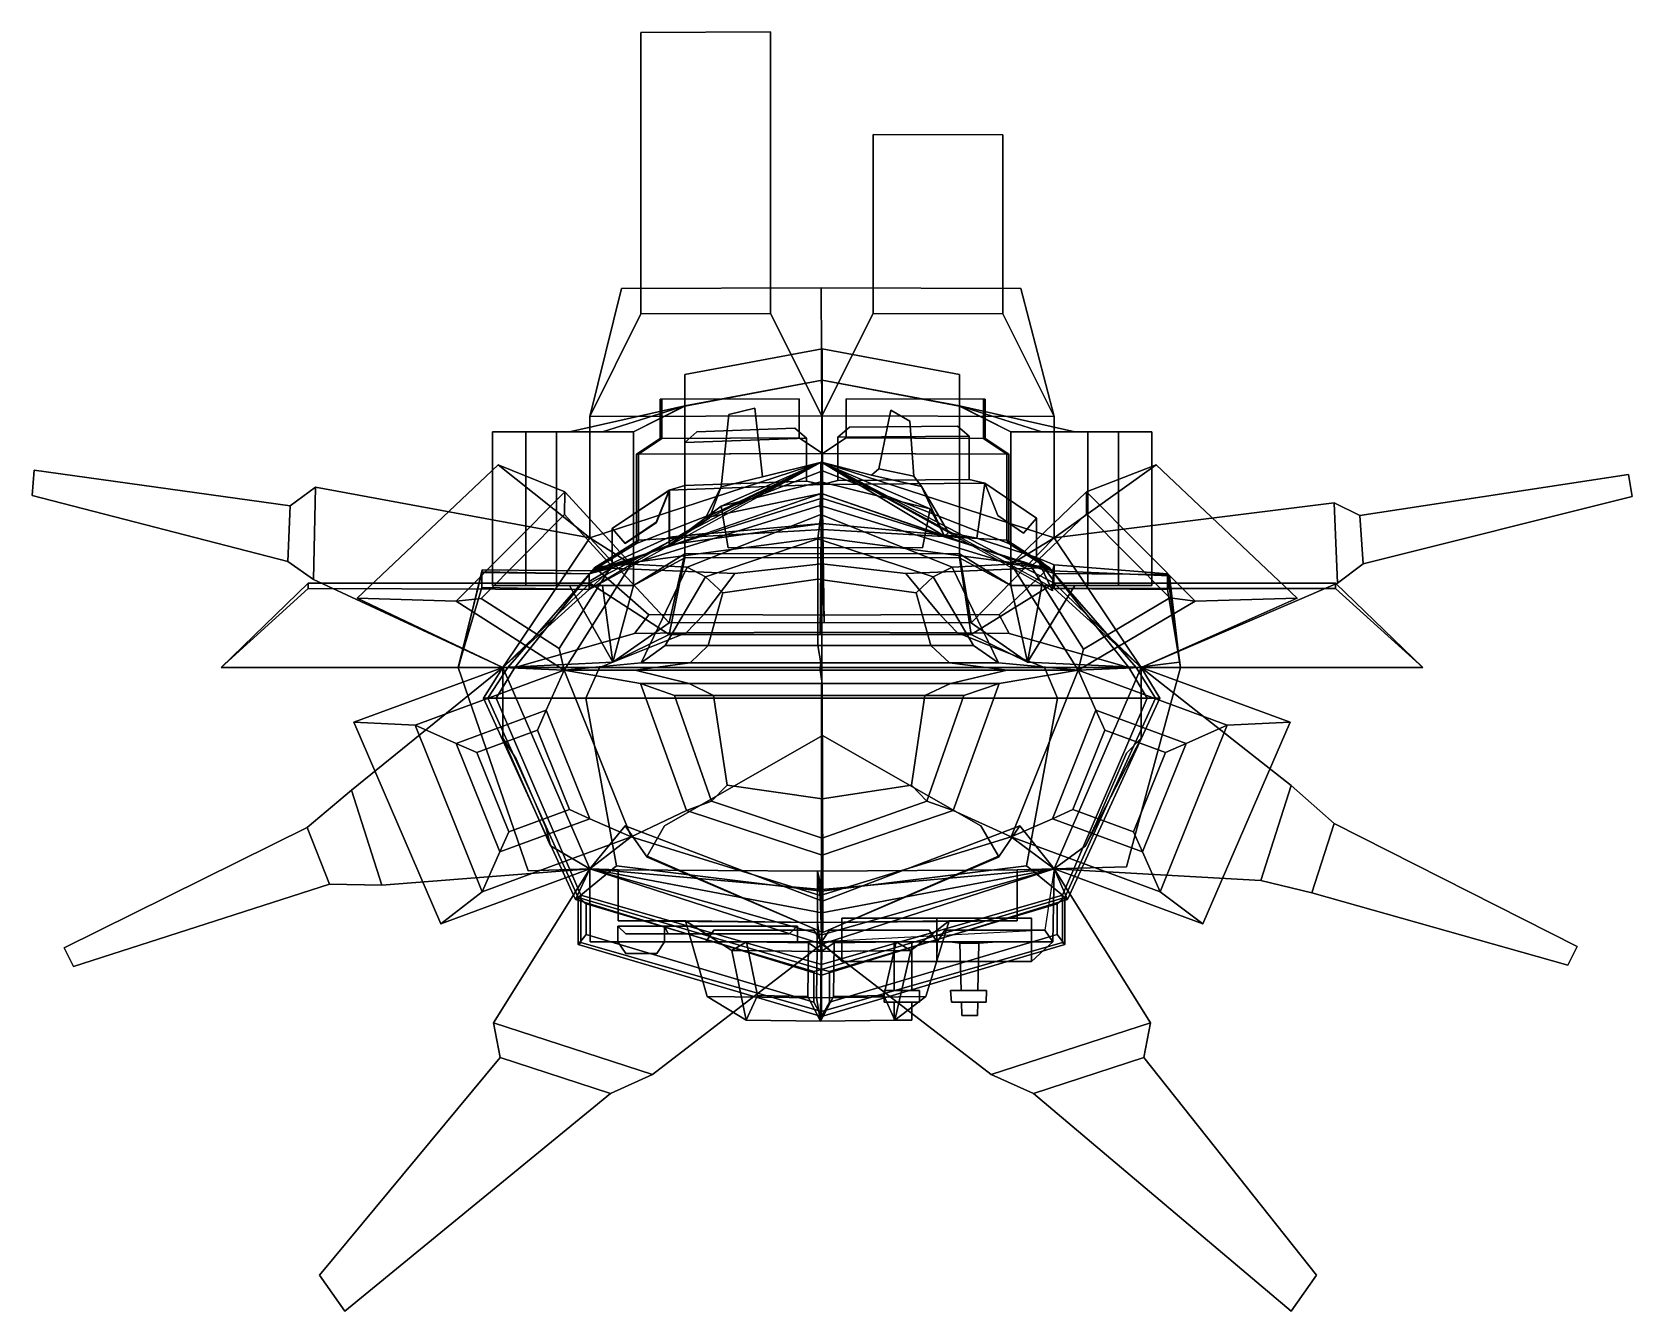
# Model space of a CAD drawing. Extents: x -9973 to 10440, y -7991 to 8327.
import ezdxf

# ---------------------------------------------------------------- set-up
doc = ezdxf.new("R2010")
doc.units = 0

msp = doc.modelspace()

# ---------------------------------------------------------------- linework, layer by layer
msp.add_line((-2300.328125, 1266.325928, 7287.506836), (-2300.328125, 3225.925781, 7287.506836))
for points in [[(-548.939453, 8327.296875, -11863.320313), (-548.939453, 8327.296875, -14410.799805), (-2203.71875, 8321.913086, -14410.799805), (-2203.71875, 8321.913086, -11863.320313)], [(-548.939453, 4734.697266, -11863.320313), (-548.939453, 8327.296875, -11863.320313), (-2203.71875, 8321.913086, -11863.320313), (-2203.71875, 4729.312988, -11863.320313)], [(-2203.71875, 8321.913086, -14410.799805), (-548.939453, 8327.296875, -14410.799805), (-548.939453, 4734.697266, -14410.799805), (-2203.71875, 4729.312988, -14410.799805)], [(-2203.71875, 8321.913086, -11863.320313), (-2203.71875, 8321.913086, -14410.799805), (-2203.71875, 4729.312988, -14410.799805), (-2203.71875, 4729.312988, -11863.320313)], [(-548.939453, 4734.697266, -14410.799805), (-548.939453, 8327.296875, -14410.799805), (-548.939453, 8327.296875, -11863.320313), (-548.939453, 4734.697266, -11863.320313)], [(2414.359375, 7015.512695, -11863.320313), (2414.359375, 7015.512695, -14410.799805), (759.580078, 7020.897461, -14410.799805), (759.580078, 7020.897461, -11863.320313)], [(2414.359375, 7015.512695, -11863.320313), (759.580078, 7020.897461, -11863.320313), (759.580078, 4734.697266, -11863.320313), (2414.359375, 4729.312988, -11863.320313)], [(759.580078, 7020.897461, -11863.320313), (759.580078, 7020.897461, -14410.799805), (759.580078, 4734.697266, -14410.799805), (759.580078, 4734.697266, -11863.320313)], [(759.580078, 4734.697266, -14410.799805), (759.580078, 7020.897461, -14410.799805), (2414.359375, 7015.512695, -14410.799805), (2414.359375, 4729.312988, -14410.799805)], [(2414.359375, 4729.312988, -14410.799805), (2414.359375, 7015.512695, -14410.799805), (2414.359375, 7015.512695, -11863.320313), (2414.359375, 4729.312988, -11863.320313)], [(105.320313, 3430.424316, -20594.427734), (-2855.853516, 3420.789551, -20594.427734), (-2450.433594, 5053.790039, -20239.957031), (96.175781, 5063.424316, -20239.957031)], [(-2450.433594, 5053.790039, -17454.710938), (-2855.853516, 3420.789551, -17023.599609), (105.320313, 3430.424316, -17023.599609), (96.175781, 5063.424316, -17454.710938)], [(-2450.433594, 5053.790039, -20239.957031), (-2855.853516, 3420.789551, -20594.427734), (-2855.853516, 3420.789551, -17023.599609), (-2450.433594, 5053.790039, -17454.710938)], [(96.175781, 5063.424316, -17454.710938), (96.175781, 5063.424316, -20239.957031), (-2450.433594, 5053.790039, -20239.957031), (-2450.433594, 5053.790039, -17454.710938)], [(2642.785156, 5053.790039, -17454.710938), (2642.785156, 5053.790039, -20239.957031), (96.175781, 5063.424316, -20239.957031), (96.175781, 5063.424316, -17454.710938)], [(2642.785156, 5053.790039, -20239.957031), (3066.492188, 3420.789551, -20594.427734), (105.320313, 3430.424316, -20594.427734), (96.175781, 5063.424316, -20239.957031)], [(105.320313, 3430.424316, -17023.599609), (3066.492188, 3420.789551, -17023.599609), (2642.785156, 5053.790039, -17454.710938), (96.175781, 5063.424316, -17454.710938)], [(3066.492188, 3420.789551, -17023.599609), (3066.492188, 3420.789551, -20594.427734), (2642.785156, 5053.790039, -20239.957031), (2642.785156, 5053.790039, -17454.710938)], [(105.320313, 3430.424316, -11210.120117), (-548.939453, 4734.697266, -11863.320313), (-2203.71875, 4729.312988, -11863.320313), (-2855.853516, 3420.789551, -11210.120117)], [(-2203.71875, 4729.312988, -14410.799805), (-548.939453, 4734.697266, -14410.799805), (105.320313, 3430.424316, -15064), (-2855.853516, 3420.789551, -15064)], [(-2203.71875, 4729.312988, -11863.320313), (-2203.71875, 4729.312988, -14410.799805), (-2855.853516, 3420.789551, -15064), (-2855.853516, 3420.789551, -11210.120117)], [(105.320313, 3430.424316, -15064), (-548.939453, 4734.697266, -14410.799805), (-548.939453, 4734.697266, -11863.320313), (105.320313, 3430.424316, -11210.120117)], [(2414.359375, 4729.312988, -11863.320313), (759.580078, 4734.697266, -11863.320313), (105.320313, 3430.424316, -11210.120117), (3066.492188, 3420.789551, -11210.120117)], [(759.580078, 4734.697266, -11863.320313), (759.580078, 4734.697266, -14410.799805), (105.320313, 3430.424316, -15064), (105.320313, 3430.424316, -11210.120117)], [(105.320313, 3430.424316, -15064), (759.580078, 4734.697266, -14410.799805), (2414.359375, 4729.312988, -14410.799805), (3066.492188, 3420.789551, -15064)], [(3066.492188, 3420.789551, -15064), (2414.359375, 4729.312988, -14410.799805), (2414.359375, 4729.312988, -11863.320313), (3066.492188, 3420.789551, -11210.120117)], [(-1643.503906, 3555.611816, 852.628662), (108.03125, 3884.630859, 852.628662), (108.03125, 4284.630859, 852.628662), (-1643.503906, 3955.611816, 852.628662)], [(-1643.503906, 3955.81543, -4952.630859), (-1643.503906, 3955.611816, 852.628662), (108.03125, 4284.630859, 852.628662), (108.03125, 4284.628418, -4952.630859)], [(108.03125, 4284.626465, -10350), (-1643.503906, 3956.002441, -10350), (-1643.503906, 3955.81543, -4952.630859), (108.03125, 4284.628418, -4952.630859)], [(108.03125, 4284.626465, -10350), (108.03125, 3884.626465, -10350), (-1643.503906, 3556.002441, -10350), (-1643.503906, 3956.002441, -10350)], [(108.03125, 4284.630859, 852.628662), (108.03125, 3884.630859, 852.628662), (1859.564453, 3555.611816, 852.628662), (1859.564453, 3955.611816, 852.628662)], [(108.03125, 4284.628418, -4952.630859), (108.03125, 4284.630859, 852.628662), (1859.564453, 3955.611816, 852.628662), (1859.564453, 3955.81543, -4952.630859)], [(1859.564453, 3956.002441, -10350), (108.03125, 4284.626465, -10350), (108.03125, 4284.628418, -4952.630859), (1859.564453, 3955.81543, -4952.630859)], [(1859.564453, 3556.002441, -10350), (108.03125, 3884.626465, -10350), (108.03125, 4284.626465, -10350), (1859.564453, 3956.002441, -10350)], [(-1643.503906, 3956.002441, -10350), (-1643.503906, 3556.002441, -10350), (-1643.503906, 3555.81543, -4952.630859), (-1643.503906, 3955.81543, -4952.630859)], [(-1643.503906, 3955.81543, -4952.630859), (-1643.503906, 3555.81543, -4952.630859), (-1643.503906, 3555.611816, 852.628662), (-1643.503906, 3955.611816, 852.628662)], [(108.03125, 3884.640137, 7287.506836), (108.03125, 3884.630859, 852.628662), (-1643.503906, 3555.611816, 852.628662), (-1643.503906, 3554.78418, 7287.506836)], [(-1643.503906, 1618.583984, 7287.506836), (108.03125, 1621.840332, 7287.506836), (108.03125, 3884.640137, 7287.506836), (-1643.503906, 3554.78418, 7287.506836)], [(108.03125, 3884.626465, -10350), (108.03125, 1671.826172, -10350), (-1643.503906, 1669.80249, -10350), (-1643.503906, 3556.002441, -10350)], [(1859.564453, 3554.78418, 7287.506836), (1859.564453, 3555.611816, 852.628662), (108.03125, 3884.630859, 852.628662), (108.03125, 3884.640137, 7287.506836)], [(108.03125, 3884.640137, 7287.506836), (108.03125, 1621.840332, 7287.506836), (1859.564453, 1618.583984, 7287.506836), (1859.564453, 3554.78418, 7287.506836)], [(1859.564453, 1669.80249, -10350), (108.03125, 1671.826172, -10350), (108.03125, 3884.626465, -10350), (1859.564453, 3556.002441, -10350)], [(1859.564453, 3556.002441, -10350), (1859.564453, 3956.002441, -10350), (1859.564453, 3955.81543, -4952.630859), (1859.564453, 3555.81543, -4952.630859)], [(1859.564453, 3955.81543, -4952.630859), (1859.564453, 3955.611816, 852.628662), (1859.564453, 3555.611816, 852.628662), (1859.564453, 3555.81543, -4952.630859)], [(-1643.503906, 3555.81543, -4952.630859), (-2693.375977, 3225.925781, -4952.630859), (-3116.828125, 3225.925781, 852.628662), (-1643.503906, 3555.611816, 852.628662)], [(-1643.503906, 3554.78418, 7287.506836), (-1643.503906, 3555.611816, 852.628662), (-3116.828125, 3225.925781, 852.628662), (-2300.328125, 3225.925781, 7287.506836)], [(-1643.503906, 3556.002441, -10350), (-2300.328125, 3225.925781, -10350), (-2693.375977, 3225.925781, -4952.630859), (-1643.503906, 3555.81543, -4952.630859)], [(-1643.503906, 3556.002441, -10350), (-1643.503906, 1669.80249, -10350), (-2300.328125, 1266.325928, -10341.066406), (-2300.328125, 3225.925781, -10350)], [(-2300.328125, 1266.325928, 7287.506836), (-1643.503906, 1618.583984, 7287.506836), (-1643.503906, 3554.78418, 7287.506836), (-2300.328125, 3225.925781, 7287.506836)], [(-1958.330078, 3641.708496, 19708.654297), (-1937.48999, 3642.106201, 21698.644531), (-185.798172, 3648.609619, 21709.371094), (-185.798172, 3648.623047, 19708.654297)], [(-1958.330078, 3641.708496, 19708.654297), (-185.798172, 3648.623047, 19708.654297), (-185.798172, 3148.623047, 19708.654297), (-1958.330078, 3141.708496, 19708.654297)], [(-1937.48999, 3142.106201, 21698.644531), (-1937.48999, 3642.106201, 21698.644531), (-1958.330078, 3641.708496, 19708.654297), (-1958.330078, 3141.708496, 19708.654297)], [(-185.798172, 3148.609619, 21709.371094), (-185.798172, 3648.609619, 21709.371094), (-1937.48999, 3642.106201, 21698.644531), (-1937.48999, 3142.106201, 21698.644531)], [(-654.46106, 2653.660889, 10581.25), (-751.474182, 3529.402832, 10481.25), (-1083.16272, 3446.464844, 10481.25), (-1180.175903, 2522.206787, 10581.25)], [(-1083.16272, 3446.464844, 10203.698242), (-751.474182, 3529.402832, 10172.151367), (-654.46106, 2653.660889, 10062.5), (-1180.175903, 2522.206787, 10112.5)], [(-751.474182, 3529.402832, 10481.25), (-751.474182, 3529.402832, 10172.151367), (-1083.16272, 3446.464844, 10203.698242), (-1083.16272, 3446.464844, 10481.25)], [(-654.46106, 2653.660889, 10581.25), (-654.46106, 2653.660889, 10062.5), (-751.474182, 3529.402832, 10172.151367), (-751.474182, 3529.402832, 10481.25)], [(-185.798172, 3148.623047, 19708.654297), (-185.798172, 3648.623047, 19708.654297), (-185.798172, 3648.609619, 21709.371094), (-185.798172, 3148.609619, 21709.371094)], [(413.417084, 3648.609619, 21709.371094), (2165.108887, 3642.106201, 21698.644531), (2185.948975, 3641.708496, 19708.654297), (413.417084, 3648.623047, 19708.654297)], [(413.417084, 3648.609619, 21709.371094), (413.417084, 3648.623047, 19708.654297), (413.417084, 3148.623047, 19708.654297), (413.417084, 3148.609619, 21709.371094)], [(413.417084, 3148.623047, 19708.654297), (413.417084, 3648.623047, 19708.654297), (2185.948975, 3641.708496, 19708.654297), (2185.948975, 3141.708496, 19708.654297)], [(2165.108887, 3642.106201, 21698.644531), (413.417084, 3648.609619, 21709.371094), (413.417084, 3148.609619, 21709.371094), (2165.108887, 3142.106201, 21698.644531)], [(983.174438, 3502.003174, 10144.896484), (833.174438, 2752.003174, 10144.896484), (833.174438, 2752.003174, 10475.640625), (983.174438, 3502.003174, 10475.640625)], [(1277.476196, 2661.203369, 10176.776367), (833.174438, 2752.003174, 10144.896484), (983.174438, 3502.003174, 10144.896484), (1227.476196, 3361.203369, 10176.776367)], [(983.174438, 3502.003174, 10475.640625), (833.174438, 2752.003174, 10475.640625), (1277.476196, 2661.203369, 10475.640625), (1227.476196, 3361.203369, 10475.640625)], [(1227.476196, 3361.203369, 10475.640625), (1227.476196, 3361.203369, 10176.776367), (983.174438, 3502.003174, 10144.896484), (983.174438, 3502.003174, 10475.640625)], [(2516.390625, 1266.325928, -10341.066406), (1859.564453, 1669.80249, -10350), (1859.564453, 3556.002441, -10350), (2516.390625, 3225.925781, -10350)], [(1859.564453, 3556.002441, -10350), (1859.564453, 3555.81543, -4952.630859), (2909.438477, 3225.925781, -4952.630859), (2516.390625, 3225.925781, -10350)], [(2909.438477, 3225.925781, -4952.630859), (1859.564453, 3555.81543, -4952.630859), (1859.564453, 3555.611816, 852.628662), (3332.890625, 3225.925781, 852.628662)], [(1859.564453, 3554.78418, 7287.506836), (2516.390625, 3225.925781, 7287.506836), (3332.890625, 3225.925781, 852.628662), (1859.564453, 3555.611816, 852.628662)], [(1859.564453, 3554.78418, 7287.506836), (1859.564453, 1618.583984, 7287.506836), (2516.390625, 1266.325928, 7287.506836), (2516.390625, 3225.925781, 7287.506836)], [(2185.948975, 3641.708496, 19708.654297), (2165.108887, 3642.106201, 21698.644531), (2165.108887, 3142.106201, 21698.644531), (2185.948975, 3141.708496, 19708.654297)], [(105.320313, 3430.424316, -17023.599609), (-2855.853516, 3420.789551, -17023.599609), (-2855.853516, 3420.789551, -15064), (105.320313, 3430.424316, -15064)], [(-2855.853516, 3420.789551, -11210.120117), (-2855.853516, 1874.665039, -11200.303711), (105.320313, 2838.135254, -11200.303711), (105.320313, 3430.424316, -11210.120117)], [(105.320313, 2838.135254, -20594.427734), (-2855.853516, 1874.665039, -20594.427734), (-2855.853516, 3420.789551, -20594.427734), (105.320313, 3430.424316, -20594.427734)], [(-2855.853516, 3420.789551, -15064), (-2855.853516, 1874.665039, -15064), (-2855.853516, 1874.665039, -11200.303711), (-2855.853516, 3420.789551, -11210.120117)], [(-2855.853516, 3420.789551, -17023.599609), (-2855.853516, 1874.665039, -17023.599609), (-2855.853516, 1874.665039, -15064), (-2855.853516, 3420.789551, -15064)], [(-2855.853516, 3420.789551, -20594.427734), (-2855.853516, 1874.665039, -20594.427734), (-2855.853516, 1874.665039, -17023.599609), (-2855.853516, 3420.789551, -17023.599609)], [(-1642.739136, 3090.874512, 15534.476563), (-92.193733, 3147.084229, 15400.433594), (-240.283875, 3271.682861, 15262.833984), (-1491.026245, 3226.341553, 15370.958984)], [(-240.283875, 3271.682861, 14832.605469), (-92.193733, 3147.084229, 14695.101563), (-1642.739136, 3090.874512, 14559.970703), (-1491.026245, 3226.341553, 14723.602539)], [(-240.283875, 3271.682861, 15262.833984), (-240.283875, 3271.682861, 14832.605469), (-1491.026245, 3226.341553, 14723.602539), (-1491.026245, 3226.341553, 15370.958984)], [(-1083.16272, 3446.464844, 10481.25), (-1083.16272, 3446.464844, 10203.698242), (-1180.175903, 2522.206787, 10112.5), (-1180.175903, 2522.206787, 10581.25)], [(-92.193733, 3147.084229, 15400.433594), (-92.193733, 3147.084229, 14695.101563), (-240.283875, 3271.682861, 14832.605469), (-240.283875, 3271.682861, 15262.833984)], [(3066.492188, 3420.789551, -17023.599609), (105.320313, 3430.424316, -17023.599609), (105.320313, 3430.424316, -15064), (3066.492188, 3420.789551, -15064)], [(105.320313, 2838.135254, -11200.303711), (3066.492188, 1874.665039, -11200.303711), (3066.492188, 3420.789551, -11210.120117), (105.320313, 3430.424316, -11210.120117)], [(3066.492188, 3420.789551, -20594.427734), (3066.492188, 1874.665039, -20594.427734), (105.320313, 2838.135254, -20594.427734), (105.320313, 3430.424316, -20594.427734)], [(307.668365, 3155.955322, 15390.912109), (1983.414551, 3169.575195, 15450.733398), (1833.825928, 3298.357666, 15295.283203), (458.069794, 3287.176025, 15246.170898)], [(1833.825928, 3298.357666, 14790.478516), (1983.414551, 3169.575195, 14634.12793), (307.668365, 3155.955322, 14703.639648), (458.069794, 3287.176025, 14847.546875)], [(458.069794, 3287.176025, 14847.546875), (307.668365, 3155.955322, 14703.639648), (307.668365, 3155.955322, 15390.912109), (458.069794, 3287.176025, 15246.170898)], [(1833.825928, 3298.357666, 15295.283203), (1833.825928, 3298.357666, 14790.478516), (458.069794, 3287.176025, 14847.546875), (458.069794, 3287.176025, 15246.170898)], [(1277.476196, 2661.203369, 10475.640625), (1277.476196, 2661.203369, 10176.776367), (1227.476196, 3361.203369, 10176.776367), (1227.476196, 3361.203369, 10475.640625)], [(1983.414551, 3169.575195, 15450.733398), (1983.414551, 3169.575195, 14634.12793), (1833.825928, 3298.357666, 14790.478516), (1833.825928, 3298.357666, 15295.283203)], [(3066.492188, 1874.665039, -11200.303711), (3066.492188, 1874.665039, -15064), (3066.492188, 3420.789551, -15064), (3066.492188, 3420.789551, -11210.120117)], [(3066.492188, 1874.665039, -15064), (3066.492188, 1874.665039, -17023.599609), (3066.492188, 3420.789551, -17023.599609), (3066.492188, 3420.789551, -15064)], [(3066.492188, 1874.665039, -17023.599609), (3066.492188, 1874.665039, -20594.427734), (3066.492188, 3420.789551, -20594.427734), (3066.492188, 3420.789551, -17023.599609)], [(-4096.628906, 3225.925781, 852.628662), (-4096.628906, 1266.325928, 852.628662), (-2300.328125, 1266.325928, 7287.506836), (-2300.328125, 3225.925781, 7287.506836)], [(-4096.628906, 3225.925781, 852.628662), (-2300.328125, 3225.925781, 7287.506836), (-3116.828125, 3225.925781, 852.628662)], [(-3673.176758, 3225.925781, -4952.630859), (-3673.176758, 1266.325928, -4952.630859), (-4096.628906, 1266.325928, 852.628662), (-4096.628906, 3225.925781, 852.628662)], [(-3673.176758, 3225.925781, -4952.630859), (-4096.628906, 3225.925781, 852.628662), (-3116.828125, 3225.925781, 852.628662), (-2693.375977, 3225.925781, -4952.630859)], [(-3280.128906, 3225.925781, -10350), (-3280.128906, 1266.325928, -10341.066406), (-3673.176758, 1266.325928, -4952.630859), (-3673.176758, 3225.925781, -4952.630859)], [(-2300.328125, 3225.925781, -10350), (-3280.128906, 3225.925781, -10350), (-3673.176758, 3225.925781, -4952.630859), (-2693.375977, 3225.925781, -4952.630859)], [(-3280.128906, 3225.925781, -10350), (-2300.328125, 3225.925781, -10350), (-2300.328125, 1266.325928, -10341.066406), (-3280.128906, 1266.325928, -10341.066406)], [(-185.798172, 3148.623047, 19708.654297), (113.809456, 2949.794434, 19408.654297), (-2261.876221, 2940.5271, 19408.654297), (-1958.330078, 3141.708496, 19708.654297)], [(-2261.876221, 2940.5271, 19408.654297), (-2234.77124, 2940.945313, 21996.832031), (-1937.48999, 3142.106201, 21698.644531), (-1958.330078, 3141.708496, 19708.654297)], [(-2234.77124, 2940.945313, 21996.832031), (113.809456, 2949.7771, 22011.214844), (-185.798172, 3148.609619, 21709.371094), (-1937.48999, 3142.106201, 21698.644531)], [(-1491.026245, 3226.341553, 14723.602539), (-1642.739136, 3090.874512, 14559.970703), (-1642.739136, 3090.874512, 15534.476563), (-1491.026245, 3226.341553, 15370.958984)], [(-92.193733, 2597.084229, 15400.433594), (-92.193733, 3147.084229, 15400.433594), (-1642.739136, 3090.874512, 15534.476563), (-1642.739136, 2540.874512, 15534.476563)], [(-1642.739136, 3090.874512, 14559.970703), (-92.193733, 3147.084229, 14695.101563), (-92.193733, 2597.084229, 14695.101563), (-1642.739136, 2540.874512, 14559.970703)], [(-1642.739136, 3090.874512, 15534.476563), (-1642.739136, 3090.874512, 14559.970703), (-1642.739136, 2540.874512, 14559.970703), (-1642.739136, 2540.874512, 15534.476563)], [(113.809456, 2949.7771, 22011.214844), (113.809456, 2949.794434, 19408.654297), (-185.798172, 3148.623047, 19708.654297), (-185.798172, 3148.609619, 21709.371094)], [(-92.193733, 2597.084229, 14695.101563), (-92.193733, 3147.084229, 14695.101563), (-92.193733, 3147.084229, 15400.433594), (-92.193733, 2597.084229, 15400.433594)], [(413.417084, 3148.623047, 19708.654297), (113.809456, 2949.794434, 19408.654297), (113.809456, 2949.7771, 22011.214844), (413.417084, 3148.609619, 21709.371094)], [(2489.495117, 2940.5271, 19408.654297), (113.809456, 2949.794434, 19408.654297), (413.417084, 3148.623047, 19708.654297), (2185.948975, 3141.708496, 19708.654297)], [(413.417084, 3148.609619, 21709.371094), (113.809456, 2949.7771, 22011.214844), (2462.390137, 2940.945313, 21996.832031), (2165.108887, 3142.106201, 21698.644531)], [(1983.414551, 2619.575195, 15450.733398), (1983.414551, 3169.575195, 15450.733398), (307.668365, 3155.955322, 15390.912109), (307.668365, 2605.955322, 15390.912109)], [(307.668365, 3155.955322, 14703.639648), (1983.414551, 3169.575195, 14634.12793), (1983.414551, 2619.575195, 14634.12793), (307.668365, 2605.955322, 14703.639648)], [(307.668365, 3155.955322, 15390.912109), (307.668365, 3155.955322, 14703.639648), (307.668365, 2605.955322, 14703.639648), (307.668365, 2605.955322, 15390.912109)], [(1983.414551, 2619.575195, 14634.12793), (1983.414551, 3169.575195, 14634.12793), (1983.414551, 3169.575195, 15450.733398), (1983.414551, 2619.575195, 15450.733398)], [(2165.108887, 3142.106201, 21698.644531), (2462.390137, 2940.945313, 21996.832031), (2489.495117, 2940.5271, 19408.654297), (2185.948975, 3141.708496, 19708.654297)], [(2516.390625, 1266.325928, 7287.506836), (4312.689453, 1266.325928, 852.628662), (4312.689453, 3225.925781, 852.628662), (2516.390625, 3225.925781, 7287.506836)], [(2516.390625, 3225.925781, 7287.506836), (4312.689453, 3225.925781, 852.628662), (3332.890625, 3225.925781, 852.628662)], [(2516.390625, 1266.325928, -10341.066406), (2516.390625, 3225.925781, -10350), (3496.189453, 3225.925781, -10350), (3496.189453, 1266.325928, -10341.066406)], [(3496.189453, 3225.925781, -10350), (2516.390625, 3225.925781, -10350), (2909.438477, 3225.925781, -4952.630859), (3889.237305, 3225.925781, -4952.630859)], [(3889.237305, 3225.925781, -4952.630859), (2909.438477, 3225.925781, -4952.630859), (3332.890625, 3225.925781, 852.628662), (4312.689453, 3225.925781, 852.628662)], [(3496.189453, 1266.325928, -10341.066406), (3496.189453, 3225.925781, -10350), (3889.237305, 3225.925781, -4952.630859), (3889.237305, 1266.325928, -4952.630859)], [(3889.237305, 3225.925781, -4952.630859), (4312.689453, 3225.925781, 852.628662), (4312.689453, 1266.325928, 852.628662), (3889.237305, 1266.325928, -4952.630859)], [(113.809456, 2949.794434, 19408.654297), (113.809456, 2729.446777, 19421.935547), (-2261.876221, 1802.710205, 19421.935547), (-2261.876221, 2940.5271, 19408.654297)], [(-2261.876221, 1802.710205, 19421.935547), (-2234.77124, 1844.538818, 21984.486328), (-2234.77124, 2940.945313, 21996.832031), (-2261.876221, 2940.5271, 19408.654297)], [(-2234.77124, 1844.538818, 21984.486328), (113.809456, 1977.719971, 21998.728516), (113.809456, 2949.7771, 22011.214844), (-2234.77124, 2940.945313, 21996.832031)], [(2489.495117, 1802.710205, 19421.935547), (113.809456, 2729.446777, 19421.935547), (113.809456, 2949.794434, 19408.654297), (2489.495117, 2940.5271, 19408.654297)], [(113.809456, 2949.7771, 22011.214844), (113.809456, 1977.719971, 21998.728516), (2462.390137, 1844.538818, 21984.486328), (2462.390137, 2940.945313, 21996.832031)], [(2462.390137, 2940.945313, 21996.832031), (2462.390137, 1844.538818, 21984.486328), (2489.495117, 1802.710205, 19421.935547), (2489.495117, 2940.5271, 19408.654297)], [(-9946.351563, 2737.66333, -16081.324219), (-9972.703125, 2412.708984, -16081.324219), (-9972.703125, 2412.708984, -15869.103516), (-9946.351563, 2737.66333, -15869.103516)], [(-9972.703125, 2412.708984, -15869.103516), (-6706.701172, 1573.206299, -15791.15625), (-6680.351563, 2279.62793, -15791.15625), (-9946.351563, 2737.66333, -15869.103516)], [(-6680.351563, 2279.62793, -16296.444336), (-6706.701172, 1573.206299, -16296.444336), (-9972.703125, 2412.708984, -16081.324219), (-9946.351563, 2737.66333, -16081.324219)], [(-6680.351563, 2279.62793, -15791.15625), (-6680.351563, 2279.62793, -16296.444336), (-9946.351563, 2737.66333, -16081.324219), (-9946.351563, 2737.66333, -15869.103516)], [(-3174.998779, 2459.651855, -22445.160156), (-4560.158691, 1065.182007, -22445.160156), (-5825.394531, 1102.488647, -20659.748047), (-4026.48291, 2806.905029, -20594.427734)], [(-4026.48291, 2806.905029, -17023.599609), (-4026.48291, 2806.905029, -20594.427734), (-5825.394531, 1102.488647, -20659.748047), (-5825.394531, 1102.488647, -17023.599609)], [(-3966.292969, 219.891846, -17023.599609), (-2855.853516, 1874.665039, -17023.599609), (-4026.48291, 2806.905029, -17023.599609), (-5825.394531, 1102.488647, -17023.599609)], [(-4026.48291, 2806.905029, -20594.427734), (-2855.853516, 1874.665039, -20594.427734), (-2330.246094, 1537.526123, -22445.160156), (-3174.998779, 2459.651855, -22445.160156)], [(-2855.853516, 1874.665039, -17023.599609), (-2855.853516, 1874.665039, -20594.427734), (-4026.48291, 2806.905029, -20594.427734), (-4026.48291, 2806.905029, -17023.599609)], [(104.788284, 2845.228516, 8799.333984), (105.320313, 2844.694336, 7950), (-2855.853516, 1294.68042, 7950), (-2863.768066, 1215.710693, 9100)], [(-2855.853516, 1294.68042, 7950), (105.320313, 2844.694336, 7950), (82.458984, 642.040283, 7950), (-1842.304688, 638.783813, 7950)], [(84.417969, 2284.255615, -22445.160156), (-2330.246094, 1537.526123, -22445.160156), (-2855.853516, 1874.665039, -20594.427734), (105.320313, 2838.135254, -20594.427734)], [(132.458984, 792.026123, -11198.299805), (105.320313, 2838.135254, -11200.303711), (-2855.853516, 1874.665039, -11200.303711), (-1842.304688, 790.002319, -11198.299805)], [(113.809456, 2729.446777, 19421.935547), (105.320313, 2379.446777, 18967.720703), (-2827.625, 1452.710205, 18967.720703), (-2261.876221, 1802.710205, 19421.935547)], [(93, 2838.090088, 11032), (100, 2838.090088, 10825), (-1378.960327, 2126.967773, 10825), (-1178.905884, 2276.967773, 11032)], [(-1378.960327, 2126.967773, 10825), (100, 2838.090088, 10825), (-654.46106, 2653.660889, 10581.25), (-1180.175903, 2522.206787, 10581.25)], [(-654.46106, 2653.660889, 10062.5), (100, 2838.090088, 8798.5), (-1328.960327, 2126.967773, 8950), (-1180.175903, 2522.206787, 10112.5)], [(93.489998, 1749.880859, 11032), (93, 2838.090088, 11032), (-1178.905884, 2276.967773, 11032), (-1089.382446, 1746.769653, 11032)], [(100, 2838.090088, 10825), (100, 2838.090088, 8798.5), (-654.46106, 2653.660889, 10062.5), (-654.46106, 2653.660889, 10581.25)], [(82.458984, 642.040283, 7950), (105.320313, 2844.694336, 7950), (3066.492188, 1294.68042, 7950), (2007.220703, 638.783813, 7950)], [(2519.982422, 1537.526123, -22445.160156), (84.417969, 2284.255615, -22445.160156), (105.320313, 2838.135254, -20594.427734), (3066.492188, 1874.665039, -20594.427734)], [(1670.500244, 1892.697998, 10825), (100, 2838.090088, 10825), (93, 2838.090088, 11032), (1486.630249, 2242.697998, 11032)], [(1486.630249, 2242.697998, 11032), (93, 2838.090088, 11032), (93.489998, 1749.880859, 11032), (1389.566162, 1746.427002, 11032)], [(739.335022, 2672.329102, 10057.651367), (100, 2838.090088, 8798.5), (100, 2838.090088, 10825), (739.335022, 2672.329102, 10574.438477)], [(1720.500244, 1942.697998, 8950), (100, 2838.090088, 8798.5), (739.335022, 2672.329102, 10057.651367), (1377.306641, 2530.45459, 10107.462891)], [(739.335022, 2672.329102, 10574.438477), (100, 2838.090088, 10825), (1670.500244, 1892.697998, 10825), (1377.306641, 2530.45459, 10574.438477)], [(3066.492188, 1294.68042, 7950), (105.320313, 2844.694336, 7950), (104.788284, 2845.228516, 8799.333984), (3066.492188, 1228.558594, 9104.400391)], [(3066.492188, 1874.665039, -11200.303711), (105.320313, 2838.135254, -11200.303711), (132.458984, 792.026123, -11198.299805), (2007.220703, 790.002319, -11198.299805)], [(3038.265625, 1452.710205, 18967.720703), (105.320313, 2379.446777, 18967.720703), (113.809456, 2729.446777, 19421.935547), (2489.495117, 1802.710205, 19421.935547)], [(833.174438, 2752.003174, 10144.896484), (739.335022, 2672.329102, 10057.651367), (739.335022, 2672.329102, 10574.438477), (833.174438, 2752.003174, 10475.640625)], [(1377.306641, 2530.45459, 10107.462891), (739.335022, 2672.329102, 10057.651367), (833.174438, 2752.003174, 10144.896484), (1277.476196, 2661.203369, 10176.776367)], [(833.174438, 2752.003174, 10475.640625), (739.335022, 2672.329102, 10574.438477), (1377.306641, 2530.45459, 10574.438477), (1277.476196, 2661.203369, 10475.640625)], [(1377.306641, 2530.45459, 10574.438477), (1377.306641, 2530.45459, 10107.462891), (1277.476196, 2661.203369, 10176.776367), (1277.476196, 2661.203369, 10475.640625)], [(2519.982422, 1537.526123, -22445.160156), (3066.492188, 1874.665039, -20594.427734), (4367.717285, 2806.905029, -20594.427734), (3482.371582, 2459.651855, -22445.160156)], [(4367.717285, 2806.905029, -17023.599609), (3066.492188, 1874.665039, -17023.599609), (4176.933594, 219.891846, -17023.599609), (6166.632324, 1102.488647, -17023.599609)], [(4367.717285, 2806.905029, -20594.427734), (3066.492188, 1874.665039, -20594.427734), (3066.492188, 1874.665039, -17023.599609), (4367.717285, 2806.905029, -17023.599609)], [(6166.632324, 1102.488647, -20659.748047), (4867.534668, 1065.182007, -22445.160156), (3482.371582, 2459.651855, -22445.160156), (4367.717285, 2806.905029, -20594.427734)], [(4367.717285, 2806.905029, -20594.427734), (4367.717285, 2806.905029, -17023.599609), (6166.632324, 1102.488647, -17023.599609), (6166.632324, 1102.488647, -20659.748047)], [(10394.992188, 2682.0896, -16081.324219), (6965.691406, 2158.815674, -16296.444336), (6965.691406, 2158.815674, -15791.15625), (10394.992188, 2682.0896, -15869.103516)], [(10440.040039, 2398.852295, -16081.324219), (7010.740234, 1543.081787, -16296.444336), (6965.691406, 2158.815674, -16296.444336), (10394.992188, 2682.0896, -16081.324219)], [(6965.691406, 2158.815674, -15791.15625), (7010.740234, 1543.081787, -15791.15625), (10440.040039, 2398.852295, -15869.103516), (10394.992188, 2682.0896, -15869.103516)], [(10440.040039, 2398.852295, -15869.103516), (10440.040039, 2398.852295, -16081.324219), (10394.992188, 2682.0896, -16081.324219), (10394.992188, 2682.0896, -15869.103516)], [(-6706.701172, 1573.206299, -15791.15625), (-6380.101563, 1343.202637, -15360.977539), (-6353.751953, 2520.571777, -15360.977539), (-6680.351563, 2279.62793, -15791.15625)], [(-6353.751953, 2520.571777, -16726.621094), (-6380.101563, 1343.202637, -16726.621094), (-6706.701172, 1573.206299, -16296.444336), (-6680.351563, 2279.62793, -16296.444336)], [(-6353.751953, 2520.571777, -15360.977539), (-6353.751953, 2520.571777, -16726.621094), (-6680.351563, 2279.62793, -16296.444336), (-6680.351563, 2279.62793, -15791.15625)], [(-6380.101563, 1343.202637, -15360.977539), (-3966.292969, 219.891846, -15064), (-2855.853516, 1874.665039, -15064), (-6353.751953, 2520.571777, -15360.977539)], [(-2855.853516, 1874.665039, -17023.599609), (-3966.292969, 219.891846, -17023.599609), (-6380.101563, 1343.202637, -16726.621094), (-6353.751953, 2520.571777, -16726.621094)], [(-2855.853516, 1874.665039, -15064), (-2855.853516, 1874.665039, -17023.599609), (-6353.751953, 2520.571777, -16726.621094), (-6353.751953, 2520.571777, -15360.977539)], [(-4560.158691, 1065.182007, -22445.160156), (-3174.998779, 2459.651855, -22445.160156), (-3174.998779, 2459.651855, -24445.160156), (-4560.158691, 1065.182007, -24445.160156)], [(-3174.998779, 2459.651855, -24445.160156), (-3180.853271, 2169.963135, -24845.160156), (-4243.768066, 1099.904175, -24845.160156), (-4560.158691, 1065.182007, -24445.160156)], [(-3180.853271, 2169.963135, -24845.160156), (-3174.998779, 2459.651855, -24445.160156), (-2330.246094, 1537.526123, -24445.160156), (-2580.948975, 1515.112183, -24845.160156)], [(-3174.998779, 2459.651855, -24445.160156), (-3174.998779, 2459.651855, -22445.160156), (-2330.246094, 1537.526123, -22445.160156), (-2330.246094, 1537.526123, -24445.160156)], [(-1842.607788, 2483.628906, 15752.5), (-1842.607788, 2483.628906, 14341.794922), (-2570.135742, 1991.523315, 14228.5), (-2570.135742, 1991.523315, 15850)], [(-2570.135742, 1551.523315, 15850), (-1842.607788, 1883.628784, 15652.5), (-1842.607788, 2483.628906, 15752.5), (-2570.135742, 1991.523315, 15850)], [(-1842.607788, 2483.628906, 14341.794922), (-2007.993042, 2071.760986, 14114.382813), (-2404.474121, 1803.578125, 14052.640625), (-2570.135742, 1991.523315, 14228.5)], [(-1838.529419, 2482.144287, 9223), (-1838.529419, 1782.144287, 9223), (-2570.135742, 1491.523315, 9364), (-2570.135742, 1991.523315, 9364)], [(-2404.474121, 1803.578125, 12657), (-2004.434326, 2069.925049, 12657), (-1838.529419, 2482.144287, 12457), (-2570.135742, 1991.523315, 12457)], [(-1838.529419, 2482.144287, 12457), (-2004.636719, 2070.751465, 12257), (-2404.028564, 1802.91626, 12257), (-2570.135742, 1991.523315, 12457)], [(-2404.028564, 1802.91626, 11185.5), (-2004.636719, 2070.751465, 11185.5), (-1838.529419, 2482.144287, 10985.5), (-2570.135742, 1991.523315, 10985.5)], [(-1838.529419, 2482.144287, 10985.5), (-2004.636719, 2070.751465, 10785.5), (-2404.028564, 1802.91626, 10785.5), (-2570.135742, 1991.523315, 10985.5)], [(-2404.028564, 1802.91626, 9534.532227), (-2004.636719, 2070.751465, 9457.55957), (-1838.529419, 2482.144287, 9223), (-2570.135742, 1991.523315, 9364)], [(-2007.993042, 2071.760986, 14114.382813), (-1842.607788, 2483.628906, 14341.794922), (-1838.529419, 2482.144287, 12457), (-2004.434326, 2069.925049, 12657)], [(-1838.529419, 2482.144287, 12457), (-1838.529419, 2482.144287, 10985.5), (-2004.636719, 2070.751465, 11185.5), (-2004.636719, 2070.751465, 12257)], [(-1838.529419, 2482.144287, 10985.5), (-1838.529419, 2482.144287, 9223), (-2004.636719, 2070.751465, 9457.55957), (-2004.636719, 2070.751465, 10785.5)], [(107.67498, 2554.329834, 15583.900391), (-92.193733, 2597.084229, 15400.433594), (-1642.739136, 2540.874512, 15534.476563), (-1842.607788, 2483.628906, 15752.5)], [(-1642.739136, 2540.874512, 14559.970703), (-92.193733, 2597.084229, 14695.101563), (107.67498, 2554.329834, 14511.763672), (-1842.607788, 2483.628906, 14341.794922)], [(107.67498, 2554.329834, 14511.763672), (107.67498, 2054.329834, 14511.763672), (-1842.607788, 1783.628784, 14341.794922), (-1842.607788, 2483.628906, 14341.794922)], [(-1842.607788, 1883.628784, 15652.5), (107.67498, 2054.329834, 15583.900391), (107.67498, 2554.329834, 15583.900391), (-1842.607788, 2483.628906, 15752.5)], [(-1642.739136, 2540.874512, 15534.476563), (-1642.739136, 2540.874512, 14559.970703), (-1842.607788, 2483.628906, 14341.794922), (-1842.607788, 2483.628906, 15752.5)], [(-1842.607788, 2483.628906, 14341.794922), (-1842.607788, 1783.628784, 14341.794922), (-1838.529419, 1782.144287, 12457), (-1838.529419, 2482.144287, 12457)], [(-1838.529419, 1782.144287, 12457), (-1838.529419, 1782.144287, 10985.5), (-1838.529419, 2482.144287, 10985.5), (-1838.529419, 2482.144287, 12457)], [(-1838.529419, 1782.144287, 10985.5), (-1838.529419, 1782.144287, 9223), (-1838.529419, 2482.144287, 9223), (-1838.529419, 2482.144287, 10985.5)], [(-1378.960327, 2126.967773, 14275), (100, 2438.090088, 14275), (93, 2588.090088, 14068), (-1178.905884, 2276.967773, 14068)], [(-1180.175903, 2522.206787, 10112.5), (-1328.960327, 2126.967773, 8950), (-1378.960327, 2126.967773, 10825), (-1180.175903, 2522.206787, 10581.25)], [(-1178.905884, 2276.967773, 14068), (93, 2588.090088, 14068), (93.489998, 1749.880859, 14068), (-1089.382446, 1746.769653, 14068)], [(107.67498, 2554.329834, 15583.900391), (107.67498, 2554.329834, 14511.763672), (-92.193733, 2597.084229, 14695.101563), (-92.193733, 2597.084229, 15400.433594)], [(93, 2588.090088, 14068), (100, 2438.090088, 14275), (1670.500244, 1892.697998, 14275), (1486.630249, 2242.697998, 14068)], [(93.489998, 1749.880859, 14068), (93, 2588.090088, 14068), (1486.630249, 2242.697998, 14068), (1389.566162, 1746.427002, 14068)], [(2183.407959, 2571.200684, 15658), (1983.414551, 2619.575195, 15450.733398), (307.668365, 2605.955322, 15390.912109), (107.67498, 2554.329834, 15583.900391)], [(307.668365, 2605.955322, 14703.639648), (1983.414551, 2619.575195, 14634.12793), (2183.407959, 2571.200684, 14425.660156), (107.67498, 2554.329834, 14511.763672)], [(307.668365, 2605.955322, 15390.912109), (307.668365, 2605.955322, 14703.639648), (107.67498, 2554.329834, 14511.763672), (107.67498, 2554.329834, 15583.900391)], [(2183.407959, 2571.200684, 14425.660156), (2083.407959, 1871.200684, 14425.660156), (107.67498, 2054.329834, 14511.763672), (107.67498, 2554.329834, 14511.763672)], [(107.67498, 2054.329834, 15583.900391), (2083.407959, 1871.200684, 15658), (2183.407959, 2571.200684, 15658), (107.67498, 2554.329834, 15583.900391)], [(1670.500244, 1892.697998, 10825), (1720.500244, 1942.697998, 8950), (1377.306641, 2530.45459, 10107.462891), (1377.306641, 2530.45459, 10574.438477)], [(2183.407959, 2571.200684, 15658), (2183.407959, 2571.200684, 14425.660156), (1983.414551, 2619.575195, 14634.12793), (1983.414551, 2619.575195, 15450.733398)], [(2183.407959, 2571.200684, 15658), (2083.407959, 1871.200684, 15658), (2840.576904, 1622.296143, 15850), (2840.576904, 2122.296143, 15850)], [(2183.407959, 2571.200684, 12457), (2083.407959, 1871.200684, 12457), (2083.407959, 1871.200684, 14425.660156), (2183.407959, 2571.200684, 14425.660156)], [(2183.407959, 2571.200684, 10985.5), (2083.407959, 1871.200684, 10985.5), (2083.407959, 1871.200684, 12457), (2183.407959, 2571.200684, 12457)], [(2183.407959, 2571.200684, 9223), (2083.407959, 1871.200684, 9223), (2083.407959, 1871.200684, 10985.5), (2183.407959, 2571.200684, 10985.5)], [(2840.576904, 1622.296143, 9364), (2083.407959, 1871.200684, 9223), (2183.407959, 2571.200684, 9223), (2840.576904, 2122.296143, 9364)], [(2840.576904, 2122.296143, 15850), (2840.576904, 2122.296143, 14228.5), (2183.407959, 2571.200684, 14425.660156), (2183.407959, 2571.200684, 15658)], [(2675.429199, 1935.106689, 14072.000977), (2348.555664, 2158.390137, 14170.067383), (2183.407959, 2571.200684, 14425.660156), (2840.576904, 2122.296143, 14228.5)], [(2348.555664, 2158.390137, 12657), (2183.407959, 2571.200684, 12457), (2183.407959, 2571.200684, 14425.660156), (2348.555664, 2158.390137, 14170.067383)], [(2183.407959, 2571.200684, 12457), (2348.555664, 2158.390137, 12657), (2675.429199, 1935.106689, 12657), (2840.576904, 2122.296143, 12457)], [(2675.429199, 1935.106689, 12257), (2348.555664, 2158.390137, 12257), (2183.407959, 2571.200684, 12457), (2840.576904, 2122.296143, 12457)], [(2348.555664, 2158.390137, 11185.5), (2183.407959, 2571.200684, 10985.5), (2183.407959, 2571.200684, 12457), (2348.555664, 2158.390137, 12257)], [(2183.407959, 2571.200684, 10985.5), (2348.555664, 2158.390137, 11185.5), (2675.429199, 1935.106689, 11185.5), (2840.576904, 2122.296143, 10985.5)], [(2675.429199, 1935.106689, 10785.5), (2348.555664, 2158.390137, 10785.5), (2183.407959, 2571.200684, 10985.5), (2840.576904, 2122.296143, 10985.5)], [(2348.555664, 2158.390137, 9461.547852), (2183.407959, 2571.200684, 9223), (2183.407959, 2571.200684, 10985.5), (2348.555664, 2158.390137, 10785.5)], [(2183.407959, 2571.200684, 9223), (2348.555664, 2158.390137, 9461.547852), (2675.429199, 1935.106689, 9531.680664), (2840.576904, 2122.296143, 9364)], [(2519.982422, 1537.526123, -22445.160156), (3482.371582, 2459.651855, -22445.160156), (3482.371582, 2459.651855, -24445.160156), (2519.982422, 1537.526123, -24445.160156)], [(2519.982422, 1537.526123, -24445.160156), (3482.371582, 2459.651855, -24445.160156), (3478.908203, 2179.343994, -24845.160156), (2776.335938, 1506.165405, -24845.160156)], [(4544.452148, 1106.640991, -24845.160156), (3478.908203, 2179.343994, -24845.160156), (3482.371582, 2459.651855, -24445.160156), (4867.534668, 1065.182007, -24445.160156)], [(3482.371582, 2459.651855, -24445.160156), (3482.371582, 2459.651855, -22445.160156), (4867.534668, 1065.182007, -22445.160156), (4867.534668, 1065.182007, -24445.160156)], [(-9972.703125, 2412.708984, -16081.324219), (-6706.701172, 1573.206299, -16296.444336), (-6706.701172, 1573.206299, -15791.15625), (-9972.703125, 2412.708984, -15869.103516)], [(-2827.625, 1452.710205, 18967.720703), (105.320313, 2379.446777, 18967.720703), (100, 2438.090088, 16000), (-2863.768066, 1415.710693, 16000)], [(-2330.246094, 1537.526123, -22445.160156), (84.417969, 2284.255615, -22445.160156), (90.929688, 2169.267334, -25123.279297), (-1612.259766, 1497.210693, -25123.279297)], [(107.67498, 2054.329834, 14511.763672), (100, 2438.090088, 14275), (-1378.960327, 2126.967773, 14275), (-1842.607788, 1783.628784, 14341.794922)], [(-1378.960327, 1926.967773, 16000), (100, 2438.090088, 16000), (107.67498, 2054.329834, 15583.900391), (-1842.607788, 1883.628784, 15652.5)], [(-1178.905884, 2276.967773, 12400), (-1378.960327, 2126.967773, 12400), (-1378.960327, 2126.967773, 14275), (-1178.905884, 2276.967773, 14068)], [(-1178.905884, 2276.967773, 11032), (-1378.960327, 2126.967773, 10825), (-1378.960327, 2126.967773, 12400), (-1178.905884, 2276.967773, 12400)], [(-1089.382446, 1746.769653, 12400), (-1178.905884, 2276.967773, 12400), (-1178.905884, 2276.967773, 14068), (-1089.382446, 1746.769653, 14068)], [(-1089.382446, 1746.769653, 11032), (-1178.905884, 2276.967773, 11032), (-1178.905884, 2276.967773, 12400), (-1089.382446, 1746.769653, 12400)], [(90.929688, 2169.267334, -25123.279297), (84.417969, 2284.255615, -22445.160156), (2519.982422, 1537.526123, -22445.160156), (1767.814453, 1497.210693, -25123.279297)], [(105.320313, 2379.446777, 18967.720703), (3038.265625, 1452.710205, 18967.720703), (3066.492188, 1417.425049, 16006.544922), (100, 2438.090088, 16000)], [(1670.500244, 1892.697998, 14275), (100, 2438.090088, 14275), (107.67498, 2054.329834, 14511.763672), (2083.407959, 1871.200684, 14425.660156)], [(107.67498, 2054.329834, 15583.900391), (100, 2438.090088, 16000), (1670.500244, 1892.697998, 16000), (2083.407959, 1871.200684, 15658)], [(6639.091797, 2319.218018, -16726.621094), (3066.492188, 1874.665039, -17023.599609), (3066.492188, 1874.665039, -15064), (6639.091797, 2319.218018, -15360.977539)], [(6684.140625, 1292.995361, -16726.621094), (4176.933594, 219.891846, -17023.599609), (3066.492188, 1874.665039, -17023.599609), (6639.091797, 2319.218018, -16726.621094)], [(3066.492188, 1874.665039, -15064), (4176.933594, 219.891846, -15064), (6684.140625, 1292.995361, -15360.977539), (6639.091797, 2319.218018, -15360.977539)], [(6965.691406, 2158.815674, -16296.444336), (6639.091797, 2319.218018, -16726.621094), (6639.091797, 2319.218018, -15360.977539), (6965.691406, 2158.815674, -15791.15625)], [(7010.740234, 1543.081787, -16296.444336), (6684.140625, 1292.995361, -16726.621094), (6639.091797, 2319.218018, -16726.621094), (6965.691406, 2158.815674, -16296.444336)], [(6639.091797, 2319.218018, -15360.977539), (6684.140625, 1292.995361, -15360.977539), (7010.740234, 1543.081787, -15791.15625), (6965.691406, 2158.815674, -15791.15625)], [(7010.740234, 1543.081787, -15791.15625), (7010.740234, 1543.081787, -16296.444336), (10440.040039, 2398.852295, -16081.324219), (10440.040039, 2398.852295, -15869.103516)], [(-3180.853271, 2169.963135, -22945.160156), (-2580.948975, 1515.112183, -22945.160156), (-3246.854492, 460.726563, -22945.160156), (-4243.768066, 1099.904175, -22945.160156)], [(-4243.768066, 1099.904175, -24845.160156), (-3180.853271, 2169.963135, -24845.160156), (-3180.853271, 2169.963135, -22945.160156), (-4243.768066, 1099.904175, -22945.160156)], [(-3180.853271, 2169.963135, -22945.160156), (-3180.853271, 2169.963135, -24845.160156), (-2580.948975, 1515.112183, -24845.160156), (-2580.948975, 1515.112183, -22945.160156)], [(-1838.529419, 1782.144287, 9223), (-1328.960327, 2126.967773, 8950), (-2863.768066, 1215.710693, 9100), (-2570.135742, 1491.523315, 9364)], [(-2007.993042, 2071.760986, 14114.382813), (-2004.434326, 2069.925049, 12657), (-2404.474121, 1803.578125, 12657), (-2404.474121, 1803.578125, 14052.640625)], [(-2004.636719, 2070.751465, 12257), (-2004.636719, 2070.751465, 11185.5), (-2404.028564, 1802.91626, 11185.5), (-2404.028564, 1802.91626, 12257)], [(-2004.636719, 2070.751465, 10785.5), (-2004.636719, 2070.751465, 9457.55957), (-2404.028564, 1802.91626, 9534.532227), (-2404.028564, 1802.91626, 10785.5)], [(-1378.960327, 2126.967773, 14275), (-1378.960327, 2126.967773, 12400), (-1838.529419, 1782.144287, 12457), (-1842.607788, 1783.628784, 14341.794922)], [(-1378.960327, 2126.967773, 12400), (-1378.960327, 2126.967773, 10825), (-1838.529419, 1782.144287, 10985.5), (-1838.529419, 1782.144287, 12457)], [(-1378.960327, 2126.967773, 10825), (-1328.960327, 2126.967773, 8950), (-1838.529419, 1782.144287, 9223), (-1838.529419, 1782.144287, 10985.5)], [(-1612.259766, 1497.210693, -25123.279297), (90.929688, 2169.267334, -25123.279297), (54.820313, 1861.207031, -23751.560547), (-1378.457031, 1377.326172, -23751.560547)], [(54.820313, 1861.207031, -23751.560547), (90.929688, 2169.267334, -25123.279297), (1767.814453, 1497.210693, -25123.279297), (1524.683594, 1377.326172, -23751.560547)], [(1486.630249, 2242.697998, 14068), (1486.630249, 2242.697998, 12400), (1389.566162, 1746.427002, 12400), (1389.566162, 1746.427002, 14068)], [(1486.630249, 2242.697998, 12400), (1486.630249, 2242.697998, 11032), (1389.566162, 1746.427002, 11032), (1389.566162, 1746.427002, 12400)], [(1670.500244, 1892.697998, 14275), (1670.500244, 1892.697998, 12400), (1486.630249, 2242.697998, 12400), (1486.630249, 2242.697998, 14068)], [(1670.500244, 1892.697998, 12400), (1670.500244, 1892.697998, 10825), (1486.630249, 2242.697998, 11032), (1486.630249, 2242.697998, 12400)], [(2675.429199, 1935.106689, 14072.000977), (2675.429199, 1935.106689, 12657), (2348.555664, 2158.390137, 12657), (2348.555664, 2158.390137, 14170.067383)], [(2675.429199, 1935.106689, 12257), (2675.429199, 1935.106689, 11185.5), (2348.555664, 2158.390137, 11185.5), (2348.555664, 2158.390137, 12257)], [(2675.429199, 1935.106689, 10785.5), (2675.429199, 1935.106689, 9531.680664), (2348.555664, 2158.390137, 9461.547852), (2348.555664, 2158.390137, 10785.5)], [(2840.576904, 2122.296143, 12457), (2675.429199, 1935.106689, 12657), (2675.429199, 1935.106689, 14072.000977), (2840.576904, 2122.296143, 14228.5)], [(2840.576904, 2122.296143, 10985.5), (2675.429199, 1935.106689, 11185.5), (2675.429199, 1935.106689, 12257), (2840.576904, 2122.296143, 12457)], [(2840.576904, 2122.296143, 9364), (2675.429199, 1935.106689, 9531.680664), (2675.429199, 1935.106689, 10785.5), (2840.576904, 2122.296143, 10985.5)], [(3440.461426, 454.600647, -22945.160156), (2776.335938, 1506.165405, -22945.160156), (3478.908203, 2179.343994, -22945.160156), (4544.452148, 1106.640991, -22945.160156)], [(2776.335938, 1506.165405, -24845.160156), (3478.908203, 2179.343994, -24845.160156), (3478.908203, 2179.343994, -22945.160156), (2776.335938, 1506.165405, -22945.160156)], [(2840.576904, 1622.296143, 15850), (2840.576904, 1622.296143, 14228.5), (2840.576904, 2122.296143, 14228.5), (2840.576904, 2122.296143, 15850)], [(2840.576904, 1622.296143, 14228.5), (2840.576904, 1622.296143, 12457), (2840.576904, 2122.296143, 12457), (2840.576904, 2122.296143, 14228.5)], [(2840.576904, 1622.296143, 12457), (2840.576904, 1622.296143, 10985.5), (2840.576904, 2122.296143, 10985.5), (2840.576904, 2122.296143, 12457)], [(2840.576904, 1622.296143, 10985.5), (2840.576904, 1622.296143, 9364), (2840.576904, 2122.296143, 9364), (2840.576904, 2122.296143, 10985.5)], [(3478.908203, 2179.343994, -22945.160156), (3478.908203, 2179.343994, -24845.160156), (4544.452148, 1106.640991, -24845.160156), (4544.452148, 1106.640991, -22945.160156)], [(-3966.292969, 219.891846, -15064), (-3966.292969, 219.891846, -11202.263672), (-2855.853516, 1874.665039, -11200.303711), (-2855.853516, 1874.665039, -15064)], [(-1842.304688, 790.002319, -11198.299805), (-2855.853516, 1874.665039, -11200.303711), (-3966.292969, 219.891846, -11202.263672), (-2564.089844, 286.525879, -11200.250977)], [(-2863.768066, 1415.710693, 16000), (-1378.960327, 1926.967773, 16000), (-1842.607788, 1883.628784, 15652.5), (-2570.135742, 1551.523315, 15850)], [(-2827.625, 1452.710205, 18967.720703), (-2794.162109, 1494.538818, 22478.064453), (-2234.77124, 1844.538818, 21984.486328), (-2261.876221, 1802.710205, 19421.935547)], [(-2794.162109, 1494.538818, 22478.064453), (105.320313, 1877.719971, 22497.572266), (113.809456, 1977.719971, 21998.728516), (-2234.77124, 1844.538818, 21984.486328)], [(105.320313, 1877.719971, 22497.572266), (-2794.162109, 1494.538818, 22478.064453), (-1006.126099, 1418.657349, 23872.375), (105.320313, 1541.012939, 23978.416016)], [(-2570.135742, 1991.523315, 14228.5), (-2570.135742, 1491.523315, 14228.5), (-2570.135742, 1551.523315, 15850), (-2570.135742, 1991.523315, 15850)], [(-2570.135742, 1991.523315, 12457), (-2570.135742, 1541.523315, 12457), (-2570.135742, 1491.523315, 14228.5), (-2570.135742, 1991.523315, 14228.5)], [(-2570.135742, 1991.523315, 10985.5), (-2570.135742, 1491.523315, 10985.5), (-2570.135742, 1541.523315, 12457), (-2570.135742, 1991.523315, 12457)], [(-2570.135742, 1991.523315, 9364), (-2570.135742, 1491.523315, 9364), (-2570.135742, 1491.523315, 10985.5), (-2570.135742, 1991.523315, 10985.5)], [(-2404.474121, 1803.578125, 14052.640625), (-2404.474121, 1803.578125, 12657), (-2570.135742, 1991.523315, 12457), (-2570.135742, 1991.523315, 14228.5)], [(-2404.028564, 1802.91626, 12257), (-2404.028564, 1802.91626, 11185.5), (-2570.135742, 1991.523315, 10985.5), (-2570.135742, 1991.523315, 12457)], [(-2404.028564, 1802.91626, 10785.5), (-2404.028564, 1802.91626, 9534.532227), (-2570.135742, 1991.523315, 9364), (-2570.135742, 1991.523315, 10985.5)], [(54.820313, 1348.000244, -23751.560547), (-1159.541016, 1172.043457, -23751.560547), (-1378.457031, 1377.326172, -23751.560547), (54.820313, 1861.207031, -23751.560547)], [(1305.767578, 1172.043457, -23751.560547), (54.820313, 1348.000244, -23751.560547), (54.820313, 1861.207031, -23751.560547), (1524.683594, 1377.326172, -23751.560547)], [(113.809456, 1977.719971, 21998.728516), (105.320313, 1877.719971, 22497.572266), (3004.802734, 1494.538818, 22478.064453), (2462.390137, 1844.538818, 21984.486328)], [(3004.802734, 1494.538818, 22478.064453), (105.320313, 1877.719971, 22497.572266), (105.320313, 1541.012939, 23978.416016), (1174.750488, 1418.657349, 23872.375)], [(2083.407959, 1871.200684, 9223), (1720.500244, 1942.697998, 8950), (1670.500244, 1892.697998, 10825), (2083.407959, 1871.200684, 10985.5)], [(2083.407959, 1871.200684, 15658), (1670.500244, 1892.697998, 16000), (3066.492188, 1417.425049, 16006.544922), (2840.576904, 1622.296143, 15850)], [(2083.407959, 1871.200684, 12457), (1670.500244, 1892.697998, 12400), (1670.500244, 1892.697998, 14275), (2083.407959, 1871.200684, 14425.660156)], [(2083.407959, 1871.200684, 10985.5), (1670.500244, 1892.697998, 10825), (1670.500244, 1892.697998, 12400), (2083.407959, 1871.200684, 12457)], [(3046.221436, 1196.100586, 9100), (1720.500244, 1942.697998, 8950), (2083.407959, 1871.200684, 9223), (2840.576904, 1622.296143, 9364)], [(4176.933594, 219.891846, -11202.263672), (3066.492188, 1874.665039, -11200.303711), (2007.220703, 790.002319, -11198.299805), (2729.005859, 286.525879, -11200.250977)], [(2462.390137, 1844.538818, 21984.486328), (3004.802734, 1494.538818, 22478.064453), (3038.265625, 1452.710205, 18967.720703), (2489.495117, 1802.710205, 19421.935547)], [(4176.933594, 219.891846, -11202.263672), (4176.933594, 219.891846, -15064), (3066.492188, 1874.665039, -15064), (3066.492188, 1874.665039, -11200.303711)], [(-1643.503906, 1669.80249, -10350), (-1842.304688, 790.002319, -11198.299805), (-2564.089844, 286.525879, -11200.250977), (-2300.328125, 1266.325928, -10341.066406)], [(108.03125, 1671.826172, -10350), (132.458984, 792.026123, -11198.299805), (-1842.304688, 790.002319, -11198.299805), (-1643.503906, 1669.80249, -10350)], [(93.489998, 1749.880859, 14068), (93.489998, 1749.880859, 12400), (-1089.382446, 1746.769653, 12400), (-1089.382446, 1746.769653, 14068)], [(93.489998, 1749.880859, 12400), (93.489998, 1749.880859, 11032), (-1089.382446, 1746.769653, 11032), (-1089.382446, 1746.769653, 12400)], [(1389.566162, 1746.427002, 14068), (1389.566162, 1746.427002, 12400), (93.489998, 1749.880859, 12400), (93.489998, 1749.880859, 14068)], [(1389.566162, 1746.427002, 12400), (1389.566162, 1746.427002, 11032), (93.489998, 1749.880859, 11032), (93.489998, 1749.880859, 12400)], [(2007.220703, 790.002319, -11198.299805), (132.458984, 792.026123, -11198.299805), (108.03125, 1671.826172, -10350), (1859.564453, 1669.80249, -10350)], [(2729.005859, 286.525879, -11200.250977), (2007.220703, 790.002319, -11198.299805), (1859.564453, 1669.80249, -10350), (2516.390625, 1266.325928, -10341.066406)], [(-6706.701172, 1573.206299, -16296.444336), (-6380.101563, 1343.202637, -16726.621094), (-6380.101563, 1343.202637, -15360.977539), (-6706.701172, 1573.206299, -15791.15625)], [(-4231.439453, 1465.691406, 18967.720703), (-4232.462891, 1430.053467, 16006.544922), (-4534.052734, 220.545044, 15745.265625), (-4531.71875, 220.545044, 18967.720703)], [(-4534.052734, 220.545044, 12435.719727), (-4534.052734, 220.545044, 15745.265625), (-4232.462891, 1430.053467, 16006.544922), (-4232.462891, 1439.634766, 12435.719727)], [(-4232.462891, 1241.257813, 9104.400391), (-4534.052734, 220.545044, 8777.799805), (-4534.052734, 220.545044, 12435.719727), (-4232.462891, 1439.634766, 12435.719727)], [(-4531.71875, 220.545044, 18967.720703), (-3902.017578, 219.891846, 18967.720703), (-2827.625, 1452.710205, 18967.720703), (-4231.439453, 1465.691406, 18967.720703)], [(-2827.625, 1452.710205, 18967.720703), (-2863.768066, 1415.710693, 16000), (-4232.462891, 1430.053467, 16006.544922), (-4231.439453, 1465.691406, 18967.720703)], [(-4232.462891, 1430.053467, 16006.544922), (-2863.768066, 1415.710693, 16000), (-2863.768066, 1415.710693, 12400), (-4232.462891, 1439.634766, 12435.719727)], [(-2863.768066, 1415.710693, 12400), (-2863.768066, 1215.710693, 9100), (-4232.462891, 1241.257813, 9104.400391), (-4232.462891, 1439.634766, 12435.719727)], [(-2794.162109, 1494.538818, 22478.064453), (-2827.625, 1452.710205, 18967.720703), (-3902.017578, 219.891846, 18967.720703), (-3812.064453, 219.891846, 23477.371094)], [(-2103.761719, 889.382813, 23838.076172), (-2794.162109, 1494.538818, 22478.064453), (-3812.064453, 219.891846, 23477.371094), (-2286.359375, 653.149719, 24010.189453)], [(-3246.854492, 460.726563, -24845.160156), (-2580.948975, 1515.112183, -24845.160156), (-2330.246094, 1537.526123, -24445.160156), (-3185.283203, 183.671875, -24445.160156)], [(-2580.948975, 1515.112183, -22945.160156), (-2580.948975, 1515.112183, -24845.160156), (-3246.854492, 460.726563, -24845.160156), (-3246.854492, 460.726563, -22945.160156)], [(-3185.283203, 183.671875, -22445.160156), (-2330.246094, 1537.526123, -22445.160156), (-1612.259766, 1497.210693, -25123.279297), (-2200.955078, 278.741821, -25123.279297)], [(-2330.246094, 1537.526123, -24445.160156), (-2330.246094, 1537.526123, -22445.160156), (-3185.283203, 183.671875, -22445.160156), (-3185.283203, 183.671875, -24445.160156)], [(-2570.135742, 1491.523315, 14228.5), (-2863.768066, 1415.710693, 14275), (-2863.768066, 1415.710693, 16000), (-2570.135742, 1551.523315, 15850)], [(-2570.135742, 1541.523315, 12457), (-2863.768066, 1415.710693, 12400), (-2863.768066, 1415.710693, 14275), (-2570.135742, 1491.523315, 14228.5)], [(-2570.135742, 1491.523315, 10985.5), (-2863.768066, 1315.710693, 10975), (-2863.768066, 1415.710693, 12400), (-2570.135742, 1541.523315, 12457)], [(-2570.135742, 1491.523315, 9364), (-2863.768066, 1215.710693, 9100), (-2863.768066, 1315.710693, 10975), (-2570.135742, 1491.523315, 10985.5)], [(-1006.126099, 1418.657349, 23872.375), (-2794.162109, 1494.538818, 22478.064453), (-2103.761719, 889.382813, 23838.076172), (-1402.017822, 896.031799, 24411.498047)], [(-2564.089844, 286.525879, 7950), (-1842.304688, 638.783813, 7950), (-1643.503906, 1618.583984, 7287.506836), (-2300.328125, 1266.325928, 7287.506836)], [(-2200.955078, 278.741821, -25123.279297), (-1612.259766, 1497.210693, -25123.279297), (-1378.457031, 1377.326172, -23751.560547), (-1894.472656, 500.028687, -23751.560547)], [(-1842.304688, 638.783813, 7950), (82.458984, 642.040283, 7950), (108.03125, 1621.840332, 7287.506836), (-1643.503906, 1618.583984, 7287.506836)], [(103.245392, 887.482361, 24679.302734), (105.320313, 1541.012939, 23978.416016), (-1006.126099, 1418.657349, 23872.375), (-1402.017822, 896.031799, 24411.498047)], [(108.03125, 1621.840332, 7287.506836), (82.458984, 642.040283, 7950), (2007.220703, 638.783813, 7950), (1859.564453, 1618.583984, 7287.506836)], [(1174.750488, 1418.657349, 23872.375), (105.320313, 1541.012939, 23978.416016), (103.245392, 887.482361, 24679.302734), (1608.508545, 896.031799, 24411.498047)], [(2368.070068, 889.382813, 23838.076172), (3004.802734, 1494.538818, 22478.064453), (1174.750488, 1418.657349, 23872.375), (1608.508545, 896.031799, 24411.498047)], [(1524.683594, 1377.326172, -23751.560547), (1767.814453, 1497.210693, -25123.279297), (2356.509766, 278.741821, -25123.279297), (2040.699219, 500.028687, -23751.560547)], [(1767.814453, 1497.210693, -25123.279297), (2519.982422, 1537.526123, -22445.160156), (3375.021484, 183.671875, -22445.160156), (2356.509766, 278.741821, -25123.279297)], [(1859.564453, 1618.583984, 7287.506836), (2007.220703, 638.783813, 7950), (2729.005859, 286.525879, 7950), (2516.390625, 1266.325928, 7287.506836)], [(4022.705078, 219.891846, 23477.371094), (3004.802734, 1494.538818, 22478.064453), (2368.070068, 889.382813, 23838.076172), (2492.850098, 653.149719, 24010.189453)], [(3375.021484, 183.671875, -22445.160156), (2519.982422, 1537.526123, -22445.160156), (2519.982422, 1537.526123, -24445.160156), (3375.021484, 183.671875, -24445.160156)], [(2519.982422, 1537.526123, -24445.160156), (2776.335938, 1506.165405, -24845.160156), (3440.461426, 454.600647, -24845.160156), (3375.021484, 183.671875, -24445.160156)], [(3440.461426, 454.600647, -24845.160156), (2776.335938, 1506.165405, -24845.160156), (2776.335938, 1506.165405, -22945.160156), (3440.461426, 454.600647, -22945.160156)], [(3066.492188, 1417.425049, 16006.544922), (3046.221436, 1446.100586, 14275), (2840.576904, 1622.296143, 14228.5), (2840.576904, 1622.296143, 15850)], [(3046.221436, 1446.100586, 14275), (3066.492188, 1526.911377, 12435.719727), (2840.576904, 1622.296143, 12457), (2840.576904, 1622.296143, 14228.5)], [(3066.492188, 1526.911377, 12435.719727), (3046.221436, 1346.100586, 10975), (2840.576904, 1622.296143, 10985.5), (2840.576904, 1622.296143, 12457)], [(3046.221436, 1346.100586, 10975), (3046.221436, 1196.100586, 9100), (2840.576904, 1622.296143, 9364), (2840.576904, 1622.296143, 10985.5)], [(4112.65625, 219.891846, 18967.720703), (3038.265625, 1452.710205, 18967.720703), (3004.802734, 1494.538818, 22478.064453), (4022.705078, 219.891846, 23477.371094)], [(3038.265625, 1452.710205, 18967.720703), (4112.65625, 219.891846, 18967.720703), (4665.482422, 285.211792, 18967.720703), (4541.228516, 1387.390137, 18967.720703)], [(4512.419922, 1403.890869, 16006.544922), (3066.492188, 1417.425049, 16006.544922), (3038.265625, 1452.710205, 18967.720703), (4541.228516, 1387.390137, 18967.720703)], [(3066.492188, 1526.911377, 12435.719727), (3066.492188, 1417.425049, 16006.544922), (4512.419922, 1403.890869, 16006.544922), (4512.419922, 1413.280273, 12435.719727)], [(4512.419922, 1214.95166, 9104.400391), (3066.492188, 1228.558594, 9104.400391), (3066.492188, 1526.911377, 12435.719727), (4512.419922, 1413.280273, 12435.719727)], [(6684.140625, 1292.995361, -15360.977539), (6684.140625, 1292.995361, -16726.621094), (7010.740234, 1543.081787, -16296.444336), (7010.740234, 1543.081787, -15791.15625)], [(-7558.892578, 219.891846, 7961.299805), (-7558.892578, 219.891846, 8777.799805), (-6448.453125, 1228.55835, 9104.400391), (-6448.453125, 1294.68042, 7961.299805)], [(-6448.453125, 1294.68042, 7961.299805), (-2855.853516, 1294.68042, 7950), (-3966.292969, 219.891846, 7950), (-7558.892578, 219.891846, 7961.299805)], [(-3966.292969, 219.891846, 8777.799805), (-2863.768066, 1215.710693, 9100), (-6448.453125, 1228.55835, 9104.400391), (-7558.892578, 219.891846, 8777.799805)], [(-2863.768066, 1215.710693, 9100), (-2855.853516, 1294.68042, 7950), (-6448.453125, 1294.68042, 7961.299805), (-6448.453125, 1228.55835, 9104.400391)], [(-6380.101563, 1343.202637, -16726.621094), (-3966.292969, 219.891846, -17023.599609), (-3966.292969, 219.891846, -15064), (-6380.101563, 1343.202637, -15360.977539)], [(-2863.768066, 1215.710693, 9100), (-3966.292969, 219.891846, 8777.799805), (-4534.052734, 220.545044, 8777.799805), (-4232.462891, 1241.257813, 9104.400391)], [(-2300.328125, 1266.325928, 7287.506836), (-4096.628906, 1266.325928, 852.628662), (-3116.828125, 1266.325928, 852.628662)], [(-3673.176758, 1266.325928, -4952.630859), (-2693.375977, 1266.325928, -4952.630859), (-3116.828125, 1266.325928, 852.628662), (-4096.628906, 1266.325928, 852.628662)], [(-3966.292969, 219.891846, 7950), (-2855.853516, 1294.68042, 7950), (-1842.304688, 638.783813, 7950), (-2564.089844, 286.525879, 7950)], [(-3280.128906, 1266.325928, -10341.066406), (-2300.328125, 1266.325928, -10341.066406), (-2693.375977, 1266.325928, -4952.630859), (-3673.176758, 1266.325928, -4952.630859)], [(-3116.828125, 1266.325928, 852.628662), (-2564.089844, 286.525879, 958.68335), (-2564.089844, 286.525879, 7950), (-2300.328125, 1266.325928, 7287.506836)], [(-2693.375977, 1266.325928, -4952.630859), (-2564.089844, 286.525879, -4952.630859), (-2564.089844, 286.525879, 958.68335), (-3116.828125, 1266.325928, 852.628662)], [(-2300.328125, 1266.325928, -10341.066406), (-2564.089844, 286.525879, -11200.250977), (-2564.089844, 286.525879, -4952.630859), (-2693.375977, 1266.325928, -4952.630859)], [(-1159.541016, 1172.043457, -23751.560547), (-1347.183594, 500.028687, -23751.560547), (-1894.472656, 500.028687, -23751.560547), (-1378.457031, 1377.326172, -23751.560547)], [(54.820313, 500.028687, -23751.560547), (-1347.183594, 500.028687, -23751.560547), (-1159.541016, 1172.043457, -23751.560547), (54.820313, 1348.000244, -23751.560547)], [(1493.410156, 500.028687, -23751.560547), (54.820313, 500.028687, -23751.560547), (54.820313, 1348.000244, -23751.560547), (1305.767578, 1172.043457, -23751.560547)], [(2040.699219, 500.028687, -23751.560547), (1493.410156, 500.028687, -23751.560547), (1305.767578, 1172.043457, -23751.560547), (1524.683594, 1377.326172, -23751.560547)], [(2007.220703, 638.783813, 7950), (3066.492188, 1294.68042, 7950), (4176.933594, 219.891846, 7950), (2729.005859, 286.525879, 7950)], [(2729.005859, 286.525879, 7950), (2729.005859, 286.525879, 958.68335), (3332.890625, 1266.325928, 852.628662), (2516.390625, 1266.325928, 7287.506836)], [(4312.689453, 1266.325928, 852.628662), (2516.390625, 1266.325928, 7287.506836), (3332.890625, 1266.325928, 852.628662)], [(2909.438477, 1266.325928, -4952.630859), (2729.005859, 286.525879, -4952.630859), (2729.005859, 286.525879, -11200.250977), (2516.390625, 1266.325928, -10341.066406)], [(2516.390625, 1266.325928, -10341.066406), (3496.189453, 1266.325928, -10341.066406), (3889.237305, 1266.325928, -4952.630859), (2909.438477, 1266.325928, -4952.630859)], [(2909.438477, 1266.325928, -4952.630859), (3332.890625, 1266.325928, 852.628662), (2729.005859, 286.525879, 958.68335), (2729.005859, 286.525879, -4952.630859)], [(3889.237305, 1266.325928, -4952.630859), (4312.689453, 1266.325928, 852.628662), (3332.890625, 1266.325928, 852.628662), (2909.438477, 1266.325928, -4952.630859)], [(6659.09375, 1294.68042, 7961.299805), (3066.492188, 1294.68042, 7950), (3066.492188, 1228.558594, 9104.400391), (6659.09375, 1228.55835, 9104.400391)], [(4176.933594, 219.891846, 7950), (3066.492188, 1294.68042, 7950), (6659.09375, 1294.68042, 7961.299805), (7769.533203, 219.891846, 7961.299805)], [(4677.724609, 218.572388, 8777.799805), (4176.933594, 219.891846, 8777.799805), (3066.492188, 1228.558594, 9104.400391), (4512.419922, 1214.95166, 9104.400391)], [(6659.09375, 1228.55835, 9104.400391), (3066.492188, 1228.558594, 9104.400391), (4176.933594, 219.891846, 8777.799805), (7769.533203, 219.891846, 8777.799805)], [(4176.933594, 219.891846, -15064), (4176.933594, 219.891846, -17023.599609), (6684.140625, 1292.995361, -16726.621094), (6684.140625, 1292.995361, -15360.977539)], [(4512.419922, 1403.890869, 16006.544922), (4677.724609, 218.572388, 15745.265625), (4677.724609, 218.572388, 12435.719727), (4512.419922, 1413.280273, 12435.719727)], [(4677.724609, 218.572388, 8777.799805), (4512.419922, 1214.95166, 9104.400391), (4512.419922, 1413.280273, 12435.719727), (4677.724609, 218.572388, 12435.719727)], [(4677.724609, 218.572388, 15745.265625), (4512.419922, 1403.890869, 16006.544922), (4541.228516, 1387.390137, 18967.720703), (4665.482422, 285.211792, 18967.720703)], [(7769.533203, 219.891846, 8777.799805), (7769.533203, 219.891846, 7961.299805), (6659.09375, 1294.68042, 7961.299805), (6659.09375, 1228.55835, 9104.400391)], [(-3185.283203, 183.671875, -22445.160156), (-3966.292969, 219.891846, -20659.748047), (-5825.394531, 1102.488647, -20659.748047), (-4560.158691, 1065.182007, -22445.160156)], [(-5825.394531, 1102.488647, -20659.748047), (-3966.292969, 219.891846, -20659.748047), (-3966.292969, 219.891846, -17023.599609), (-5825.394531, 1102.488647, -17023.599609)], [(-4560.158691, 1065.182007, -24445.160156), (-4243.768066, 1099.904175, -24845.160156), (-3246.854492, 460.726563, -24845.160156), (-3185.283203, 183.671875, -24445.160156)], [(-3185.283203, 183.671875, -22445.160156), (-4560.158691, 1065.182007, -22445.160156), (-4560.158691, 1065.182007, -24445.160156), (-3185.283203, 183.671875, -24445.160156)], [(-3246.854492, 460.726563, -24845.160156), (-4243.768066, 1099.904175, -24845.160156), (-4243.768066, 1099.904175, -22945.160156), (-3246.854492, 460.726563, -22945.160156)], [(3440.461426, 454.600647, -24845.160156), (4544.452148, 1106.640991, -24845.160156), (4867.534668, 1065.182007, -24445.160156), (3375.021484, 183.671875, -24445.160156)], [(6166.632324, 1102.488647, -20659.748047), (4176.933594, 219.891846, -20659.748047), (3375.021484, 183.671875, -22445.160156), (4867.534668, 1065.182007, -22445.160156)], [(4867.534668, 1065.182007, -24445.160156), (4867.534668, 1065.182007, -22445.160156), (3375.021484, 183.671875, -22445.160156), (3375.021484, 183.671875, -24445.160156)], [(4544.452148, 1106.640991, -22945.160156), (4544.452148, 1106.640991, -24845.160156), (3440.461426, 454.600647, -24845.160156), (3440.461426, 454.600647, -22945.160156)], [(4176.933594, 219.891846, -17023.599609), (4176.933594, 219.891846, -20659.748047), (6166.632324, 1102.488647, -20659.748047), (6166.632324, 1102.488647, -17023.599609)], [(-2103.761719, 889.382813, 23838.076172), (-2286.359375, 653.149719, 24010.189453), (-1627.807129, 660.232727, 24548.902344), (-1402.017822, 896.031799, 24411.498047)], [(-1402.017822, 896.031799, 24411.498047), (-1627.807129, 660.232727, 24548.902344), (103.245392, 671.01947, 24817.292969), (103.245392, 887.482361, 24679.302734)], [(103.245392, 887.482361, 24679.302734), (103.245392, 671.01947, 24817.292969), (1834.297852, 660.232727, 24548.902344), (1608.508545, 896.031799, 24411.498047)], [(1834.297852, 660.232727, 24548.902344), (2492.850098, 653.149719, 24010.189453), (2368.070068, 889.382813, 23838.076172), (1608.508545, 896.031799, 24411.498047)], [(-2286.359375, 653.149719, 24010.189453), (-3812.064453, 219.891846, 23477.371094), (-2732.470703, 219.891846, 24758.216797), (-1627.807129, 660.232727, 24548.902344)], [(-1627.807129, 660.232727, 24548.902344), (-2732.470703, 219.891846, 24758.216797), (105.320313, 219.891846, 25148.322266), (103.245392, 671.01947, 24817.292969)], [(105.320313, 219.891846, 25148.322266), (2943.111328, 219.891846, 24758.216797), (1834.297852, 660.232727, 24548.902344), (103.245392, 671.01947, 24817.292969)], [(2943.111328, 219.891846, 24758.216797), (4022.705078, 219.891846, 23477.371094), (2492.850098, 653.149719, 24010.189453), (1834.297852, 660.232727, 24548.902344)], [(-1576.582031, 278.741821, -25123.279297), (-2200.955078, 278.741821, -25123.279297), (-1894.472656, 500.028687, -23751.560547), (-1347.183594, 500.028687, -23751.560547)], [(90.929688, 278.741821, -25123.279297), (-1576.582031, 278.741821, -25123.279297), (-1347.183594, 500.028687, -23751.560547), (54.820313, 500.028687, -23751.560547)], [(1493.410156, 500.028687, -23751.560547), (1732.136719, 278.741821, -25123.279297), (90.929688, 278.741821, -25123.279297), (54.820313, 500.028687, -23751.560547)], [(2040.699219, 500.028687, -23751.560547), (2356.509766, 278.741821, -25123.279297), (1732.136719, 278.741821, -25123.279297), (1493.410156, 500.028687, -23751.560547)], [(-7558.892578, 219.891846, 7961.299805), (-3966.292969, 219.891846, 7950), (-3966.292969, 219.891846, 8777.799805), (-7558.892578, 219.891846, 8777.799805)], [(-5510.777344, -2557.193359, -15804.858398), (-2855.853516, -2349.361328, -15064), (-3966.292969, 219.891846, -15064), (-5896.917969, -1345.055176, -15804.858398)], [(-3966.292969, 219.891846, -17023.599609), (-2855.853516, -2349.361328, -17023.599609), (-5510.777344, -2557.193359, -16388.035156), (-5896.917969, -1345.055176, -16388.035156)], [(-3966.292969, 219.891846, -15064), (-3966.292969, 219.891846, -17023.599609), (-5896.917969, -1345.055176, -16388.035156), (-5896.917969, -1345.055176, -15804.858398)], [(-5866.292969, -480.108154, -20659.748047), (-3966.292969, 219.891846, -20659.748047), (-3185.283203, 183.671875, -22445.160156), (-5085.283203, -516.328125, -22445.160156)], [(-3966.292969, 219.891846, -17023.599609), (-3966.292969, 219.891846, -20659.748047), (-5866.292969, -480.108154, -20659.748047), (-5866.292969, -480.108154, -17023.599609)], [(-2855.853516, -2349.361328, -17023.599609), (-3966.292969, 219.891846, -17023.599609), (-5866.292969, -480.108154, -17023.599609), (-4755.853516, -3049.361328, -17023.599609)], [(-3644.583984, -2374.400879, 12435.719727), (-3644.583984, -2374.400879, 12936.506836), (-4534.052734, 220.545044, 15745.265625), (-4534.052734, 220.545044, 12435.719727)], [(-4534.052734, 220.545044, 12435.719727), (-4534.052734, 220.545044, 8777.799805), (-3644.583984, -2374.400879, 8777.799805), (-3644.583984, -2374.400879, 12435.719727)], [(-3644.583984, -2374.400879, 12936.506836), (-2855.853516, -2349.361328, 12936.506836), (-3966.292969, 219.891846, 15745.265625), (-4534.052734, 220.545044, 15745.265625)], [(-3966.292969, 219.891846, 8777.799805), (-2855.853516, -2349.361328, 8777.799805), (-3644.583984, -2374.400879, 8777.799805), (-4534.052734, 220.545044, 8777.799805)], [(-4534.052734, 220.545044, 15745.265625), (-3966.292969, 219.891846, 15745.265625), (-3902.017578, 219.891846, 18967.720703), (-4531.71875, 220.545044, 18967.720703)], [(-3966.292969, 219.891846, 15745.265625), (-2855.853516, -2349.361328, 12936.506836), (-3037.443359, -2741.28125, 13457.978516), (-4214.509766, -172.028198, 16266.738281)], [(-4214.509766, -172.028198, 16266.738281), (-4157.927734, -172.028198, 18967.720703), (-3902.017578, 219.891846, 18967.720703), (-3966.292969, 219.891846, 15745.265625)], [(-3812.064453, 219.891846, 23477.371094), (-3902.017578, 219.891846, 18967.720703), (-4157.927734, -172.028198, 18967.720703), (-4051.027344, -172.028198, 24070.757813)], [(-2732.470703, 219.891846, 24758.216797), (-3812.064453, 219.891846, 23477.371094), (-4051.027344, -172.028198, 24070.757813), (-2906.658203, -172.028198, 25492.498047)], [(-2564.089844, 286.525879, 958.68335), (-3966.292969, 219.891846, 939.399902), (-3966.292969, 219.891846, 7950), (-2564.089844, 286.525879, 7950)], [(-2564.089844, 286.525879, -11200.250977), (-3966.292969, 219.891846, -11202.263672), (-3966.292969, 219.891846, 939.399902), (-2564.089844, 286.525879, 958.68335)], [(-3966.292969, 219.891846, 7950), (-2855.853516, -2349.361328, 7961.299805), (-2855.853516, -2349.361328, 8777.799805), (-3966.292969, 219.891846, 8777.799805)], [(-3966.292969, 219.891846, 7950), (-3966.292969, 219.891846, 939.399902), (-2855.853516, -2349.361328, 939.399902), (-2855.853516, -2349.361328, 7961.299805)], [(-3966.292969, 219.891846, -11202.263672), (-3966.292969, 219.891846, -15064), (-2855.853516, -2349.361328, -15064), (-2855.853516, -2349.361328, -11275.44043)], [(-3966.292969, -682.788757, -10566.652344), (-3966.292969, 219.891846, -11202.263672), (-2855.853516, -2349.361328, -11275.44043), (-3355.853516, -2056.834717, -10566.652344)], [(-3966.292969, 219.891846, 939.399902), (-3966.292969, 219.891846, -11202.263672), (-3966.292969, -682.788757, -10566.652344), (-3966.292969, -682.788757, -172.116455)], [(-2855.853516, -2349.361328, 939.399902), (-3966.292969, 219.891846, 939.399902), (-3966.292969, -682.788757, -172.116455), (-3355.853516, -2056.834717, -172.116455)], [(-2278.423828, 183.671875, -22445.160156), (-3185.283203, 183.671875, -22445.160156), (-2200.955078, 278.741821, -25123.279297), (-1576.582031, 278.741821, -25123.279297)], [(105.320313, 219.891846, 25148.322266), (-2732.470703, 219.891846, 24758.216797), (-2906.658203, -172.028198, 25492.498047), (101.400391, -172.028198, 25925.515625)], [(84.417969, 183.671875, -22445.160156), (-2278.423828, 183.671875, -22445.160156), (-1576.582031, 278.741821, -25123.279297), (90.929688, 278.741821, -25123.279297)], [(1732.136719, 278.741821, -25123.279297), (2468.162109, 183.671875, -22445.160156), (84.417969, 183.671875, -22445.160156), (90.929688, 278.741821, -25123.279297)], [(3109.458984, -172.028198, 25492.498047), (2943.111328, 219.891846, 24758.216797), (105.320313, 219.891846, 25148.322266), (101.400391, -172.028198, 25925.515625)], [(2356.509766, 278.741821, -25123.279297), (3375.021484, 183.671875, -22445.160156), (2468.162109, 183.671875, -22445.160156), (1732.136719, 278.741821, -25123.279297)], [(4176.933594, 219.891846, 7950), (4176.933594, 219.891846, 939.399902), (2729.005859, 286.525879, 958.68335), (2729.005859, 286.525879, 7950)], [(4176.933594, 219.891846, 939.399902), (4176.933594, 219.891846, -11202.263672), (2729.005859, 286.525879, -11200.250977), (2729.005859, 286.525879, 958.68335)], [(4253.830078, -172.028198, 24070.757813), (4022.705078, 219.891846, 23477.371094), (2943.111328, 219.891846, 24758.216797), (3109.458984, -172.028198, 25492.498047)], [(3240.244141, -2741.28125, 13457.978516), (3066.492188, -2349.361328, 12936.506836), (4176.933594, 219.891846, 15745.265625), (4417.310547, -172.028198, 16266.738281)], [(4176.933594, 219.891846, 15745.265625), (3066.492188, -2349.361328, 12936.506836), (3989.859375, -2324.474609, 12936.506836), (4677.724609, 218.572388, 15745.265625)], [(3989.859375, -2324.474609, 8777.799805), (3066.492188, -2349.361328, 8777.799805), (4176.933594, 219.891846, 8777.799805), (4677.724609, 218.572388, 8777.799805)], [(3066.492188, -2349.361328, 8777.799805), (3066.492188, -2349.361328, 7961.299805), (4176.933594, 219.891846, 7950), (4176.933594, 219.891846, 8777.799805)], [(3066.492188, -2349.361328, 7961.299805), (3066.492188, -2349.361328, 939.399902), (4176.933594, 219.891846, 939.399902), (4176.933594, 219.891846, 7950)], [(3066.492188, -2349.361328, -11275.44043), (3066.492188, -2349.361328, -15064), (4176.933594, 219.891846, -15064), (4176.933594, 219.891846, -11202.263672)], [(5705.082031, -2498.785645, -16388.035156), (3066.492188, -2349.361328, -17023.599609), (4176.933594, 219.891846, -17023.599609), (6091.222656, -1286.647217, -16388.035156)], [(4176.933594, 219.891846, -15064), (3066.492188, -2349.361328, -15064), (5705.082031, -2498.785645, -15804.858398), (6091.222656, -1286.647217, -15804.858398)], [(3066.492188, -2349.361328, -11275.44043), (4176.933594, 219.891846, -11202.263672), (4176.933594, -682.788757, -10566.652344), (3466.492188, -2056.834717, -10566.652344)], [(4176.933594, -682.788757, -172.116455), (4176.933594, 219.891846, 939.399902), (3066.492188, -2349.361328, 939.399902), (3466.492188, -2056.834717, -172.116455)], [(6076.933594, -480.108154, -17023.599609), (4176.933594, 219.891846, -17023.599609), (3066.492188, -2349.361328, -17023.599609), (4966.492188, -3049.361328, -17023.599609)], [(3375.021484, 183.671875, -22445.160156), (4176.933594, 219.891846, -20659.748047), (6076.933594, -480.108154, -20659.748047), (5275.021484, -516.328125, -22445.160156)], [(3989.859375, -2324.474609, 12936.506836), (3989.859375, -2324.474609, 12435.719727), (4677.724609, 218.572388, 12435.719727), (4677.724609, 218.572388, 15745.265625)], [(3989.859375, -2324.474609, 12435.719727), (3989.859375, -2324.474609, 8777.799805), (4677.724609, 218.572388, 8777.799805), (4677.724609, 218.572388, 12435.719727)], [(4112.65625, 219.891846, 18967.720703), (4022.705078, 219.891846, 23477.371094), (4253.830078, -172.028198, 24070.757813), (4360.730469, -172.028198, 18967.720703)], [(4112.65625, 219.891846, 18967.720703), (4176.933594, 219.891846, 15745.265625), (4677.724609, 218.572388, 15745.265625), (4665.482422, 285.211792, 18967.720703)], [(4112.65625, 219.891846, 18967.720703), (4360.730469, -172.028198, 18967.720703), (4417.310547, -172.028198, 16266.738281), (4176.933594, 219.891846, 15745.265625)], [(6091.222656, -1286.647217, -16388.035156), (4176.933594, 219.891846, -17023.599609), (4176.933594, 219.891846, -15064), (6091.222656, -1286.647217, -15804.858398)], [(4176.933594, 219.891846, 8777.799805), (4176.933594, 219.891846, 7950), (7769.533203, 219.891846, 7961.299805), (7769.533203, 219.891846, 8777.799805)], [(4176.933594, -682.788757, -10566.652344), (4176.933594, 219.891846, -11202.263672), (4176.933594, 219.891846, 939.399902), (4176.933594, -682.788757, -172.116455)], [(6076.933594, -480.108154, -20659.748047), (4176.933594, 219.891846, -20659.748047), (4176.933594, 219.891846, -17023.599609), (6076.933594, -480.108154, -17023.599609)], [(-5085.283203, -516.328125, -22445.160156), (-3185.283203, 183.671875, -22445.160156), (-3411.526611, -325.964233, -24445.160156), (-4560.53125, -749.281799, -24445.160156)], [(-2854.998047, -1710.421753, -24445.160156), (-3411.526611, -325.964233, -24445.160156), (-3185.283203, 183.671875, -22445.160156), (-2330.246094, -1943.375366, -22445.160156)], [(-2330.246094, -1943.375366, -22445.160156), (-3185.283203, 183.671875, -22445.160156), (-2211.324219, 16.180847, -25123.279297), (-1624.595703, -1605.905396, -25123.279297)], [(-2211.324219, 16.180847, -25123.279297), (-3185.283203, 183.671875, -22445.160156), (-2278.423828, 183.671875, -22445.160156), (-1589.037109, 16.180847, -25123.279297)], [(-1589.037109, 16.180847, -25123.279297), (-2278.423828, 183.671875, -22445.160156), (84.417969, 183.671875, -22445.160156), (108.613281, 16.180847, -25123.279297)], [(-1624.595703, -1605.905396, -25123.279297), (-2211.324219, 16.180847, -25123.279297), (-1774.123047, -137.963074, -23816.880859), (-1304.740234, -1484.294556, -23816.880859)], [(-1774.123047, -137.963074, -23816.880859), (-2211.324219, 16.180847, -25123.279297), (-1589.037109, 16.180847, -25123.279297), (-1276.292969, -137.963074, -23816.880859)], [(-1276.292969, -137.963074, -23816.880859), (-1589.037109, 16.180847, -25123.279297), (108.613281, 16.180847, -25123.279297), (107.955078, -137.963074, -23816.880859)], [(84.417969, 183.671875, -22445.160156), (2468.162109, 183.671875, -22445.160156), (1744.337891, 16.180847, -25123.279297), (108.613281, 16.180847, -25123.279297)], [(108.613281, 16.180847, -25123.279297), (1744.337891, 16.180847, -25123.279297), (1416.535156, -137.963074, -23816.880859), (107.955078, -137.963074, -23816.880859)], [(1744.337891, 16.180847, -25123.279297), (2366.625, 16.180847, -25123.279297), (1914.365234, -137.963074, -23816.880859), (1416.535156, -137.963074, -23816.880859)], [(1914.365234, -137.963074, -23816.880859), (2366.625, 16.180847, -25123.279297), (1779.898438, -1605.905396, -25123.279297), (1444.982422, -1484.294556, -23816.880859)], [(2468.162109, 183.671875, -22445.160156), (3375.021484, 183.671875, -22445.160156), (2366.625, 16.180847, -25123.279297), (1744.337891, 16.180847, -25123.279297)], [(2366.625, 16.180847, -25123.279297), (3375.021484, 183.671875, -22445.160156), (2519.982422, -1943.375366, -22445.160156), (1779.898438, -1605.905396, -25123.279297)], [(3375.021484, 183.671875, -22445.160156), (3601.264404, -325.964111, -24445.160156), (3044.734619, -1710.421875, -24445.160156), (2519.982422, -1943.375366, -22445.160156)], [(3601.264404, -325.964111, -24445.160156), (3375.021484, 183.671875, -22445.160156), (5275.021484, -516.328125, -22445.160156), (4750.269531, -749.281677, -24445.160156)], [(-3003.423828, -2713.436035, 18967.720703), (-4157.927734, -172.028198, 18967.720703), (-4214.509766, -172.028198, 16266.738281), (-3037.443359, -2741.28125, 13457.978516)], [(-3003.423828, -2713.436035, 18967.720703), (-2972.050781, -2687.755127, 24049.107422), (-4051.027344, -172.028198, 24070.757813), (-4157.927734, -172.028198, 18967.720703)], [(-4051.027344, -172.028198, 24070.757813), (-2972.050781, -2687.755127, 24049.107422), (-2514.302734, -2313.072266, 25319.292969), (-2906.658203, -172.028198, 25492.498047)], [(-2906.658203, -172.028198, 25492.498047), (-2514.302734, -2313.072266, 25319.292969), (101.400391, -2634.229248, 25492.498047), (101.400391, -172.028198, 25925.515625)], [(-1276.292969, -137.963074, -23816.880859), (-1105.609375, -1283.7771, -23816.880859), (-1304.740234, -1484.294556, -23816.880859), (-1774.123047, -137.963074, -23816.880859)], [(107.955078, -1455.649414, -23816.880859), (-1105.609375, -1283.7771, -23816.880859), (-1276.292969, -137.963074, -23816.880859), (107.955078, -137.963074, -23816.880859)], [(101.400391, -172.028198, 25925.515625), (101.400391, -2634.229248, 25492.498047), (2717.103516, -2313.072266, 25319.292969), (3109.458984, -172.028198, 25492.498047)], [(1245.849609, -1283.7771, -23816.880859), (107.955078, -1455.649414, -23816.880859), (107.955078, -137.963074, -23816.880859), (1416.535156, -137.963074, -23816.880859)], [(1444.982422, -1484.294556, -23816.880859), (1245.849609, -1283.7771, -23816.880859), (1416.535156, -137.963074, -23816.880859), (1914.365234, -137.963074, -23816.880859)], [(2717.103516, -2313.072266, 25319.292969), (3174.851563, -2687.755127, 24049.107422), (4253.830078, -172.028198, 24070.757813), (3109.458984, -172.028198, 25492.498047)], [(4253.830078, -172.028198, 24070.757813), (3174.851563, -2687.755127, 24049.107422), (3206.226563, -2713.436035, 18967.720703), (4360.730469, -172.028198, 18967.720703)], [(4417.310547, -172.028198, 16266.738281), (4360.730469, -172.028198, 18967.720703), (3206.226563, -2713.436035, 18967.720703), (3240.244141, -2741.28125, 13457.978516)], [(-4560.53125, -749.281799, -24445.160156), (-3411.526611, -325.964233, -24445.160156), (-3524.648193, -580.782288, -24745.160156), (-4298.155273, -865.758606, -24745.160156)], [(-3117.374023, -1593.944946, -24745.160156), (-3524.648193, -580.782288, -24745.160156), (-3411.526611, -325.964233, -24445.160156), (-2854.998047, -1710.421753, -24445.160156)], [(3601.264404, -325.964111, -24445.160156), (3714.385986, -580.782104, -24745.160156), (3307.110596, -1593.945068, -24745.160156), (3044.734619, -1710.421875, -24445.160156)], [(3714.385986, -580.782104, -24745.160156), (3601.264404, -325.964111, -24445.160156), (4750.269531, -749.281677, -24445.160156), (4487.893555, -865.758484, -24745.160156)], [(-5085.283203, -516.328125, -22445.160156), (-4230.246094, -2643.375488, -22445.160156), (-4755.853516, -3049.361328, -20659.748047), (-5866.292969, -480.108154, -20659.748047)], [(-5866.292969, -480.108154, -17023.599609), (-5866.292969, -480.108154, -20659.748047), (-4755.853516, -3049.361328, -20659.748047), (-4755.853516, -3049.361328, -17023.599609)], [(-5085.283203, -516.328125, -22445.160156), (-4560.53125, -749.281799, -24445.160156), (-4004.002686, -2133.739258, -24445.160156), (-4230.246094, -2643.375488, -22445.160156)], [(-4298.155273, -865.758606, -23045.160156), (-3524.648193, -580.782288, -23045.160156), (-3117.374023, -1593.944946, -23045.160156), (-3890.881104, -1878.921265, -23045.160156)], [(-3524.648193, -580.782288, -24745.160156), (-3524.648193, -580.782288, -23045.160156), (-4298.155273, -865.758606, -23045.160156), (-4298.155273, -865.758606, -24745.160156)], [(-3117.374023, -1593.944946, -23045.160156), (-3524.648193, -580.782288, -23045.160156), (-3524.648193, -580.782288, -24745.160156), (-3117.374023, -1593.944946, -24745.160156)], [(3307.110596, -1593.945068, -23045.160156), (3714.385986, -580.782104, -23045.160156), (4487.893555, -865.758484, -23045.160156), (4080.617676, -1878.921509, -23045.160156)], [(3714.385986, -580.782104, -24745.160156), (3714.385986, -580.782104, -23045.160156), (3307.110596, -1593.945068, -23045.160156), (3307.110596, -1593.945068, -24745.160156)], [(4487.893555, -865.758484, -23045.160156), (3714.385986, -580.782104, -23045.160156), (3714.385986, -580.782104, -24745.160156), (4487.893555, -865.758484, -24745.160156)], [(4193.739258, -2133.739502, -24445.160156), (4750.269531, -749.281677, -24445.160156), (5275.021484, -516.328125, -22445.160156), (4419.982422, -2643.375488, -22445.160156)], [(4966.492188, -3049.361328, -20659.748047), (4419.982422, -2643.375488, -22445.160156), (5275.021484, -516.328125, -22445.160156), (6076.933594, -480.108154, -20659.748047)], [(4966.492188, -3049.361328, -17023.599609), (4966.492188, -3049.361328, -20659.748047), (6076.933594, -480.108154, -20659.748047), (6076.933594, -480.108154, -17023.599609)], [(-4560.53125, -749.281799, -24445.160156), (-4298.155273, -865.758606, -24745.160156), (-3890.881104, -1878.921265, -24745.160156), (-4004.002686, -2133.739258, -24445.160156)], [(-3966.292969, -682.788757, -172.116455), (-3794.12085, -945.773376, -498.716431), (-3411.666748, -1829.354614, -498.716431), (-3355.853516, -2056.834717, -172.116455)], [(-3411.666748, -1829.354614, -10240.051758), (-3794.12085, -945.773376, -10240.051758), (-3966.292969, -682.788757, -10566.652344), (-3355.853516, -2056.834717, -10566.652344)], [(-3966.292969, -682.788757, -172.116455), (-3966.292969, -682.788757, -10566.652344), (-3794.12085, -945.773376, -10240.051758), (-3794.12085, -945.773376, -498.716431)], [(-1901.5354, -1800, 10170.974609), (-2123.928223, -2189.35498, 10125.40918), (116.199814, -3162.459961, 10125.40918), (114.579834, -650, 10170.974609)], [(116.199814, -3162.459961, 11245.611328), (-2123.928223, -2189.35498, 11245.611328), (-1901.5354, -1800, 11202.344727), (114.579834, -650, 11202.344727)], [(-1901.5354, -1800, 11202.344727), (-1901.5354, -1800, 10170.974609), (114.579834, -650, 10170.974609), (114.579834, -650, 11202.344727)], [(114.579834, -650, 11202.344727), (114.579834, -650, 10170.974609), (2130.693848, -1800, 10170.974609), (2130.693848, -1800, 11202.344727)], [(116.199814, -3162.459961, 10125.40918), (2356.326416, -2189.35498, 10125.40918), (2130.693848, -1800, 10170.974609), (114.579834, -650, 10170.974609)], [(2130.693848, -1800, 11202.344727), (2356.326416, -2189.35498, 11245.611328), (116.199814, -3162.459961, 11245.611328), (114.579834, -650, 11202.344727)], [(3609.602539, -1757.31189, -498.716431), (3992.056396, -873.730713, -498.716431), (4176.933594, -682.788757, -172.116455), (3466.492188, -2056.834717, -172.116455)], [(4176.933594, -682.788757, -10566.652344), (3992.056396, -873.730713, -10240.051758), (3609.602539, -1757.31189, -10240.051758), (3466.492188, -2056.834717, -10566.652344)], [(3992.056396, -873.730713, -10240.051758), (4176.933594, -682.788757, -10566.652344), (4176.933594, -682.788757, -172.116455), (3992.056396, -873.730713, -498.716431)], [(4080.617676, -1878.921509, -24745.160156), (4487.893555, -865.758484, -24745.160156), (4750.269531, -749.281677, -24445.160156), (4193.739258, -2133.739502, -24445.160156)], [(-4298.155273, -865.758606, -24745.160156), (-4298.155273, -865.758606, -23045.160156), (-3890.881104, -1878.921265, -23045.160156), (-3890.881104, -1878.921265, -24745.160156)], [(-3794.12085, -945.773376, -498.716431), (-3794.12085, -945.773376, -10240.051758), (-3411.666748, -1829.354614, -10240.051758), (-3411.666748, -1829.354614, -498.716431)], [(3609.602539, -1757.31189, -498.716431), (3609.602539, -1757.31189, -10240.051758), (3992.056396, -873.730713, -10240.051758), (3992.056396, -873.730713, -498.716431)], [(4080.617676, -1878.921509, -23045.160156), (4487.893555, -865.758484, -23045.160156), (4487.893555, -865.758484, -24745.160156), (4080.617676, -1878.921509, -24745.160156)], [(-6177.689453, -2545.002441, -16076.235352), (-5510.777344, -2557.193359, -15804.858398), (-5896.917969, -1345.055176, -15804.858398), (-6461.474609, -1823.63269, -16076.235352)], [(-5896.917969, -1345.055176, -16388.035156), (-5510.777344, -2557.193359, -16388.035156), (-6177.689453, -2545.002441, -16276.382813), (-6461.474609, -1823.63269, -16276.382813)], [(-5896.917969, -1345.055176, -15804.858398), (-5896.917969, -1345.055176, -16388.035156), (-6461.474609, -1823.63269, -16276.382813), (-6461.474609, -1823.63269, -16076.235352)], [(-1304.740234, -1484.294556, -23816.880859), (-1105.609375, -1283.7771, -23816.880859), (107.955078, -1455.649414, -23816.880859), (107.955078, -1956.943115, -23816.880859)], [(107.955078, -1956.943115, -23816.880859), (107.955078, -1455.649414, -23816.880859), (1245.849609, -1283.7771, -23816.880859), (1444.982422, -1484.294556, -23816.880859)], [(6355.515625, -2656.747559, -16276.382813), (5705.082031, -2498.785645, -16388.035156), (6091.222656, -1286.647217, -16388.035156), (6639.300781, -1772.078003, -16276.382813)], [(6091.222656, -1286.647217, -15804.858398), (5705.082031, -2498.785645, -15804.858398), (6355.515625, -2656.747559, -16076.235352), (6639.300781, -1772.078003, -16076.235352)], [(6639.300781, -1772.078003, -16276.382813), (6091.222656, -1286.647217, -16388.035156), (6091.222656, -1286.647217, -15804.858398), (6639.300781, -1772.078003, -16076.235352)], [(-3890.881104, -1878.921265, -24745.160156), (-3117.374023, -1593.944946, -24745.160156), (-2854.998047, -1710.421753, -24445.160156), (-4004.002686, -2133.739258, -24445.160156)], [(-3890.881104, -1878.921265, -23045.160156), (-3117.374023, -1593.944946, -23045.160156), (-3117.374023, -1593.944946, -24745.160156), (-3890.881104, -1878.921265, -24745.160156)], [(84.417969, -2690.10498, -22445.160156), (-2330.246094, -1943.375366, -22445.160156), (-1624.595703, -1605.905396, -25123.279297), (108.613281, -2175.361328, -25123.279297)], [(108.613281, -2175.361328, -25123.279297), (-1624.595703, -1605.905396, -25123.279297), (-1304.740234, -1484.294556, -23816.880859), (107.955078, -1956.943115, -23816.880859)], [(1779.898438, -1605.905396, -25123.279297), (2519.982422, -1943.375366, -22445.160156), (84.417969, -2690.10498, -22445.160156), (108.613281, -2175.361328, -25123.279297)], [(1444.982422, -1484.294556, -23816.880859), (1779.898438, -1605.905396, -25123.279297), (108.613281, -2175.361328, -25123.279297), (107.955078, -1956.943115, -23816.880859)], [(3044.734619, -1710.421875, -24445.160156), (3307.110596, -1593.945068, -24745.160156), (4080.617676, -1878.921509, -24745.160156), (4193.739258, -2133.739502, -24445.160156)], [(3307.110596, -1593.945068, -24745.160156), (3307.110596, -1593.945068, -23045.160156), (4080.617676, -1878.921509, -23045.160156), (4080.617676, -1878.921509, -24745.160156)], [(-9443.6875, -3596.323975, -16084.087891), (-6177.689453, -2545.002441, -16076.235352), (-6461.474609, -1823.63269, -16076.235352), (-9564.175781, -3358.272217, -16084.087891)], [(-6461.474609, -1823.63269, -16276.382813), (-6177.689453, -2545.002441, -16276.382813), (-9443.6875, -3596.323975, -16272.225586), (-9564.175781, -3358.272217, -16272.225586)], [(-6461.474609, -1823.63269, -16076.235352), (-6461.474609, -1823.63269, -16276.382813), (-9564.175781, -3358.272217, -16272.225586), (-9564.175781, -3358.272217, -16084.087891)], [(-4004.002686, -2133.739258, -24445.160156), (-2854.998047, -1710.421753, -24445.160156), (-2330.246094, -1943.375366, -22445.160156), (-4230.246094, -2643.375488, -22445.160156)], [(-3411.666748, -1829.354614, -498.716431), (-3411.666748, -1829.354614, -10240.051758), (-3355.853516, -2056.834717, -10566.652344), (-3355.853516, -2056.834717, -172.116455)], [(-2404.975586, -1799.361328, 9047.185547), (-2855.853516, -2349.361328, 8777.799805), (105.320313, -3192.831543, 8777.799805), (112.022263, -2762.831543, 9047.185547)], [(-2855.853516, -2349.361328, 12435.719727), (-2855.853516, -2349.361328, 8777.799805), (-2404.975586, -1799.361328, 9047.185547), (-2404.975586, -1799.361328, 12229.576172)], [(105.320313, -3312.831543, 12435.719727), (-2855.853516, -2349.361328, 12435.719727), (-2404.975586, -1799.361328, 12229.576172), (112.022263, -2762.831543, 12229.576172)], [(-2123.928223, -2199.361328, 9263.523438), (-2404.975586, -1799.361328, 9047.185547), (112.022263, -2762.831543, 9047.185547), (116.199814, -3162.831543, 9263.523438)], [(-2404.975586, -1799.361328, 12229.576172), (-2404.975586, -1799.361328, 9047.185547), (-2123.928223, -2199.361328, 9263.523438), (-2123.928223, -2199.361328, 12064.027344)], [(112.022263, -2762.831543, 12229.576172), (-2404.975586, -1799.361328, 12229.576172), (-2123.928223, -2199.361328, 12064.027344), (116.199814, -3162.831543, 12064.027344)], [(-2123.928223, -2189.35498, 11245.611328), (-2123.928223, -2189.35498, 10125.40918), (-1901.5354, -1800, 10170.974609), (-1901.5354, -1800, 11202.344727)], [(105.320313, -3192.831543, 8777.799805), (3066.492188, -2349.361328, 8777.799805), (2629.018311, -1799.361328, 9047.185547), (112.022263, -2762.831543, 9047.185547)], [(2629.018311, -1799.361328, 12229.576172), (3066.492188, -2349.361328, 12435.719727), (105.320313, -3312.831543, 12435.719727), (112.022263, -2762.831543, 12229.576172)], [(112.022263, -2762.831543, 9047.185547), (2629.018311, -1799.361328, 9047.185547), (2356.326416, -2199.361328, 9263.523438), (116.199814, -3162.831543, 9263.523438)], [(2356.326416, -2199.361328, 12064.027344), (2629.018311, -1799.361328, 12229.576172), (112.022263, -2762.831543, 12229.576172), (116.199814, -3162.831543, 12064.027344)], [(2130.693848, -1800, 10170.974609), (2356.326416, -2189.35498, 10125.40918), (2356.326416, -2189.35498, 11245.611328), (2130.693848, -1800, 11202.344727)], [(2356.326416, -2199.361328, 9263.523438), (2629.018311, -1799.361328, 9047.185547), (2629.018311, -1799.361328, 12229.576172), (2356.326416, -2199.361328, 12064.027344)], [(2519.982422, -1943.375366, -22445.160156), (3044.734619, -1710.421875, -24445.160156), (4193.739258, -2133.739502, -24445.160156), (4419.982422, -2643.375488, -22445.160156)], [(2629.018311, -1799.361328, 9047.185547), (3066.492188, -2349.361328, 8777.799805), (3066.492188, -2349.361328, 12435.719727), (2629.018311, -1799.361328, 12229.576172)], [(3466.492188, -2056.834717, -10566.652344), (3609.602539, -1757.31189, -10240.051758), (3609.602539, -1757.31189, -498.716431), (3466.492188, -2056.834717, -172.116455)], [(9621.514648, -3579.310791, -16272.225586), (6355.515625, -2656.747559, -16276.382813), (6639.300781, -1772.078003, -16276.382813), (9742.000977, -3341.258789, -16272.225586)], [(6639.300781, -1772.078003, -16076.235352), (6355.515625, -2656.747559, -16076.235352), (9621.514648, -3579.310791, -16084.087891), (9742.000977, -3341.258789, -16084.087891)], [(9742.000977, -3341.258789, -16272.225586), (6639.300781, -1772.078003, -16276.382813), (6639.300781, -1772.078003, -16076.235352), (9742.000977, -3341.258789, -16084.087891)], [(-4230.246094, -2643.375488, -22445.160156), (-2330.246094, -1943.375366, -22445.160156), (-2855.853516, -2349.361328, -20659.748047), (-4755.853516, -3049.361328, -20659.748047)], [(-2855.853516, -2349.361328, -20659.748047), (-2330.246094, -1943.375366, -22445.160156), (84.417969, -2690.10498, -22445.160156), (105.320313, -3312.831543, -20659.748047)], [(105.320313, -3312.831543, -20659.748047), (84.417969, -2690.10498, -22445.160156), (2519.982422, -1943.375366, -22445.160156), (3066.492188, -2349.361328, -20659.748047)], [(3066.492188, -2349.361328, -20659.748047), (2519.982422, -1943.375366, -22445.160156), (4419.982422, -2643.375488, -22445.160156), (4966.492188, -3049.361328, -20659.748047)], [(-3355.853516, -2056.834717, -10566.652344), (-2855.853516, -2349.361328, -11275.44043), (-2855.853516, -2349.361328, 939.399902), (-3355.853516, -2056.834717, -172.116455)], [(-2123.928223, -2189.35498, 10125.40918), (-2123.928223, -2199.361328, 9263.523438), (116.199814, -3162.831543, 9263.523438), (116.199814, -3162.459961, 10125.40918)], [(-2123.928223, -2199.361328, 12064.027344), (-2123.928223, -2199.361328, 9263.523438), (-2123.928223, -2189.35498, 10125.40918), (-2123.928223, -2189.35498, 11245.611328)], [(116.199814, -3162.831543, 12064.027344), (-2123.928223, -2199.361328, 12064.027344), (-2123.928223, -2189.35498, 11245.611328), (116.199814, -3162.459961, 11245.611328)], [(116.199814, -3162.831543, 9263.523438), (2356.326416, -2199.361328, 9263.523438), (2356.326416, -2189.35498, 10125.40918), (116.199814, -3162.459961, 10125.40918)], [(2356.326416, -2189.35498, 11245.611328), (2356.326416, -2199.361328, 12064.027344), (116.199814, -3162.831543, 12064.027344), (116.199814, -3162.459961, 11245.611328)], [(2356.326416, -2189.35498, 10125.40918), (2356.326416, -2199.361328, 9263.523438), (2356.326416, -2199.361328, 12064.027344), (2356.326416, -2189.35498, 11245.611328)], [(3066.492188, -2349.361328, 939.399902), (3066.492188, -2349.361328, -11275.44043), (3466.492188, -2056.834717, -10566.652344), (3466.492188, -2056.834717, -172.116455)], [(-5510.777344, -2557.193359, -16388.035156), (-2855.853516, -2349.361328, -17023.599609), (-2855.853516, -2349.361328, -15064), (-5510.777344, -2557.193359, -15804.858398)], [(-4755.853516, -3049.361328, -20659.748047), (-2855.853516, -2349.361328, -20659.748047), (-2855.853516, -2349.361328, -17023.599609), (-4755.853516, -3049.361328, -17023.599609)], [(-2055.791016, -4973.581543, -15553.900391), (105.320313, -3312.831543, -15064), (-2855.853516, -2349.361328, -15064), (-4085.240234, -4313.263672, -15553.900391)], [(-2855.853516, -2349.361328, -17023.599609), (105.320313, -3312.831543, -17023.599609), (-2055.791016, -4973.581543, -16533.699219), (-4085.240234, -4313.263672, -16533.699219)], [(-2855.853516, -2349.361328, -15064), (-2855.853516, -2349.361328, -17023.599609), (-4085.240234, -4313.263672, -16533.699219), (-4085.240234, -4313.263672, -15553.900391)], [(-3644.583984, -2374.400879, 12435.719727), (-2855.853516, -2349.361328, 12435.719727), (-2855.853516, -2349.361328, 12936.506836), (-3644.583984, -2374.400879, 12936.506836)], [(-3644.583984, -2374.400879, 8777.799805), (-2855.853516, -2349.361328, 8777.799805), (-2855.853516, -2349.361328, 12435.719727), (-3644.583984, -2374.400879, 12435.719727)], [(-2855.853516, -2349.361328, 12936.506836), (105.320313, -3312.831543, 12936.506836), (101.400391, -3704.751709, 13457.978516), (-3037.443359, -2741.28125, 13457.978516)], [(-2514.302734, -2313.072266, 25319.292969), (-2972.050781, -2687.755127, 24049.107422), (101.400391, -3570.936279, 24070.757813), (101.400391, -2634.229248, 25492.498047)], [(-2855.853516, -2349.361328, 12936.506836), (-2855.853516, -2349.361328, 12435.719727), (105.320313, -3312.831543, 12435.719727), (105.320313, -3312.831543, 12936.506836)], [(-2855.853516, -2349.361328, 8777.799805), (-2855.853516, -2349.361328, 7961.299805), (105.320313, -3192.831543, 7961.299805), (105.320313, -3192.831543, 8777.799805)], [(-2855.853516, -2349.361328, -11275.44043), (105.320313, -2612.831543, -11275.44043), (50.451172, -2380.292969, -10325.03418), (-2496.158203, -2361.023438, -10325.03418)], [(-2855.853516, -2349.361328, 939.399902), (-2855.853516, -2349.361328, -11275.44043), (-2496.158203, -2361.023438, -10325.03418), (-2496.158203, -2361.023438, 57.580078)], [(50.451172, -2380.292969, 57.580078), (105.320313, -2912.831543, 939.399902), (-2855.853516, -2349.361328, 939.399902), (-2496.158203, -2361.023438, 57.580078)], [(-2855.853516, -2349.361328, -11275.44043), (-2855.853516, -2349.361328, -15064), (105.320313, -3312.831543, -15064), (105.320313, -2612.831543, -11275.44043)], [(-2855.853516, -2349.361328, -17023.599609), (-2855.853516, -2349.361328, -20659.748047), (105.320313, -3312.831543, -20659.748047), (105.320313, -3312.831543, -17023.599609)], [(-2855.853516, -2349.361328, 7961.299805), (-2855.853516, -2349.361328, 939.399902), (-2850, -3281.096436, 950), (-2850, -3281.096436, 7950)], [(100, -3281.096436, 7950), (105.320313, -3192.831543, 7961.299805), (-2855.853516, -2349.361328, 7961.299805), (-2850, -3281.096436, 7950)], [(-2850, -3281.096436, 950), (-2855.853516, -2349.361328, 939.399902), (105.320313, -2912.831543, 939.399902), (100, -3281.096436, 950)], [(-2496.158203, -2361.023438, -10325.03418), (50.451172, -2380.292969, -10325.03418), (50.451172, -3033.492676, -10325.03418), (-2496.158203, -3014.223145, -10325.03418)], [(-2496.158203, -2361.023438, 57.580078), (-2496.158203, -2361.023438, -10325.03418), (-2496.158203, -3014.223145, -10325.03418), (-2496.158203, -3014.223145, 57.580078)], [(50.451172, -3033.492676, 57.580078), (50.451172, -2380.292969, 57.580078), (-2496.158203, -2361.023438, 57.580078), (-2496.158203, -3014.223145, 57.580078)], [(50.451172, -2380.292969, -10325.03418), (105.320313, -2612.831543, -11275.44043), (3066.492188, -2349.361328, -11275.44043), (2597.060547, -2361.023438, -10325.03418)], [(3066.492188, -2349.361328, 939.399902), (105.320313, -2912.831543, 939.399902), (50.451172, -2380.292969, 57.580078), (2597.060547, -2361.023438, 57.580078)], [(50.451172, -3033.492676, -10325.03418), (50.451172, -2380.292969, -10325.03418), (2597.060547, -2361.023438, -10325.03418), (2597.060547, -3014.223145, -10325.03418)], [(2597.060547, -2361.023438, 57.580078), (50.451172, -2380.292969, 57.580078), (50.451172, -3033.492676, 57.580078), (2597.060547, -3014.223145, 57.580078)], [(3050, -3281.096436, 7950), (3066.492188, -2349.361328, 7961.299805), (105.320313, -3192.831543, 7961.299805), (100, -3281.096436, 7950)], [(100, -3281.096436, 950), (105.320313, -2912.831543, 939.399902), (3066.492188, -2349.361328, 939.399902), (2950, -3131.096436, 1050)], [(101.400391, -2634.229248, 25492.498047), (101.400391, -3570.936279, 24070.757813), (3174.851563, -2687.755127, 24049.107422), (2717.103516, -2313.072266, 25319.292969)], [(101.400391, -3704.751709, 13457.978516), (105.320313, -3312.831543, 12936.506836), (3066.492188, -2349.361328, 12936.506836), (3240.244141, -2741.28125, 13457.978516)], [(105.320313, -3312.831543, 12936.506836), (105.320313, -3312.831543, 12435.719727), (3066.492188, -2349.361328, 12435.719727), (3066.492188, -2349.361328, 12936.506836)], [(105.320313, -3192.831543, 8777.799805), (105.320313, -3192.831543, 7961.299805), (3066.492188, -2349.361328, 7961.299805), (3066.492188, -2349.361328, 8777.799805)], [(105.320313, -2612.831543, -11275.44043), (105.320313, -3312.831543, -15064), (3066.492188, -2349.361328, -15064), (3066.492188, -2349.361328, -11275.44043)], [(105.320313, -3312.831543, -17023.599609), (105.320313, -3312.831543, -20659.748047), (3066.492188, -2349.361328, -20659.748047), (3066.492188, -2349.361328, -17023.599609)], [(3066.492188, -2349.361328, -15064), (105.320313, -3312.831543, -15064), (2266.429688, -4973.581543, -15553.900391), (4295.880859, -4313.263672, -15553.900391)], [(2266.429688, -4973.581543, -16533.699219), (105.320313, -3312.831543, -17023.599609), (3066.492188, -2349.361328, -17023.599609), (4295.880859, -4313.263672, -16533.699219)], [(2597.060547, -2361.023438, -10325.03418), (3066.492188, -2349.361328, -11275.44043), (3066.492188, -2349.361328, 939.399902), (2597.060547, -2361.023438, 57.580078)], [(2597.060547, -3014.223145, -10325.03418), (2597.060547, -2361.023438, -10325.03418), (2597.060547, -2361.023438, 57.580078), (2597.060547, -3014.223145, 57.580078)], [(3050, -3281.096436, 950), (3066.492188, -2349.361328, 939.399902), (3066.492188, -2349.361328, 7961.299805), (3050, -3281.096436, 7950)], [(3066.492188, -2349.361328, 12936.506836), (3066.492188, -2349.361328, 12435.719727), (3989.859375, -2324.474609, 12435.719727), (3989.859375, -2324.474609, 12936.506836)], [(3066.492188, -2349.361328, 12435.719727), (3066.492188, -2349.361328, 8777.799805), (3989.859375, -2324.474609, 8777.799805), (3989.859375, -2324.474609, 12435.719727)], [(3066.492188, -2349.361328, -15064), (3066.492188, -2349.361328, -17023.599609), (5705.082031, -2498.785645, -16388.035156), (5705.082031, -2498.785645, -15804.858398)], [(4295.880859, -4313.263672, -16533.699219), (3066.492188, -2349.361328, -17023.599609), (3066.492188, -2349.361328, -15064), (4295.880859, -4313.263672, -15553.900391)], [(3066.492188, -2349.361328, -17023.599609), (3066.492188, -2349.361328, -20659.748047), (4966.492188, -3049.361328, -20659.748047), (4966.492188, -3049.361328, -17023.599609)], [(-9443.6875, -3596.323975, -16272.225586), (-6177.689453, -2545.002441, -16276.382813), (-6177.689453, -2545.002441, -16076.235352), (-9443.6875, -3596.323975, -16084.087891)], [(-6177.689453, -2545.002441, -16276.382813), (-5510.777344, -2557.193359, -16388.035156), (-5510.777344, -2557.193359, -15804.858398), (-6177.689453, -2545.002441, -16076.235352)], [(5705.082031, -2498.785645, -15804.858398), (5705.082031, -2498.785645, -16388.035156), (6355.515625, -2656.747559, -16276.382813), (6355.515625, -2656.747559, -16076.235352)], [(101.400391, -3704.751709, 13457.978516), (101.400391, -3635.280029, 18967.720703), (-3003.423828, -2713.436035, 18967.720703), (-3037.443359, -2741.28125, 13457.978516)], [(-2972.050781, -3287.755127, 24049.107422), (-2972.050781, -2687.755127, 24049.107422), (-3003.423828, -2713.436035, 18967.720703), (-3003.423828, -3313.436035, 18967.720703)], [(-2903.423828, -2797.441406, 19167.720703), (-3003.423828, -2713.436035, 18967.720703), (101.400391, -3635.280029, 18967.720703), (1.400391, -3659.904053, 19167.720703)], [(-3003.423828, -2713.436035, 18967.720703), (-2903.423828, -2797.441406, 19167.720703), (-2903.423828, -3188.812012, 19167.720703), (-3003.423828, -3313.436035, 18967.720703)], [(101.400391, -3570.936279, 24070.757813), (-2972.050781, -2687.755127, 24049.107422), (-2972.050781, -3287.755127, 24049.107422), (101.400391, -4170.936523, 24070.757813)], [(-2903.423828, -3188.812012, 20417.720703), (-2903.423828, -2797.441406, 20417.720703), (1.400391, -3659.904053, 20417.720703), (1.400391, -4051.274902, 20417.720703)], [(-2903.423828, -2797.441406, 20417.720703), (-2903.423828, -2797.441406, 19167.720703), (1.400391, -3659.904053, 19167.720703), (1.400391, -3659.904053, 20417.720703)], [(-2903.423828, -3188.812012, 19167.720703), (-2903.423828, -2797.441406, 19167.720703), (-2903.423828, -2797.441406, 20417.720703), (-2903.423828, -3188.812012, 20417.720703)], [(3174.851563, -3287.755127, 24049.107422), (3174.851563, -2687.755127, 24049.107422), (101.400391, -3570.936279, 24070.757813), (101.400391, -4170.936523, 24070.757813)], [(3240.244141, -2741.28125, 13457.978516), (3206.226563, -2713.436035, 18967.720703), (101.400391, -3635.280029, 18967.720703), (101.400391, -3704.751709, 13457.978516)], [(101.400391, -3635.280029, 18967.720703), (3206.226563, -2713.436035, 18967.720703), (3106.226563, -2797.441406, 19167.720703), (201.400391, -3659.904053, 19167.720703)], [(201.400391, -3659.904053, 20417.720703), (3106.226563, -2797.441406, 20417.720703), (3106.226563, -3188.812012, 20417.720703), (201.400391, -4051.274902, 20417.720703)], [(201.400391, -3659.904053, 19167.720703), (3106.226563, -2797.441406, 19167.720703), (3106.226563, -2797.441406, 20417.720703), (201.400391, -3659.904053, 20417.720703)], [(3106.226563, -3188.812012, 19167.720703), (3106.226563, -2797.441406, 19167.720703), (3206.226563, -2713.436035, 18967.720703), (3206.226563, -3313.436035, 18967.720703)], [(3106.226563, -2797.441406, 20417.720703), (3106.226563, -2797.441406, 19167.720703), (3106.226563, -3188.812012, 19167.720703), (3106.226563, -3188.812012, 20417.720703)], [(3206.226563, -2713.436035, 18967.720703), (3174.851563, -2687.755127, 24049.107422), (3174.851563, -3287.755127, 24049.107422), (3206.226563, -3313.436035, 18967.720703)], [(6355.515625, -2656.747559, -16076.235352), (6355.515625, -2656.747559, -16276.382813), (9621.514648, -3579.310791, -16272.225586), (9621.514648, -3579.310791, -16084.087891)], [(-2496.158203, -3014.223145, -10325.03418), (50.451172, -3033.492676, -10325.03418), (46.898438, -3033.492676, -8831.655273), (-1633.865234, -3014.223145, -8831.655273)], [(-2496.158203, -3014.223145, 57.580078), (-2496.158203, -3014.223145, -10325.03418), (-1633.865234, -3014.223145, -8831.655273), (-1633.865234, -3014.223145, -1044.695068)], [(46.898438, -3033.492676, -1044.695068), (50.451172, -3033.492676, 57.580078), (-2496.158203, -3014.223145, 57.580078), (-1633.865234, -3014.223145, -1044.695068)], [(-1633.865234, -3014.223145, -1044.695068), (-1633.865234, -3014.223145, -8831.655273), (-1360.412109, -3977.863281, -8117.553711), (-1360.412109, -3977.863281, -1265.029297)], [(34.621094, -3997.132813, -1265.029297), (46.898438, -3033.492676, -1044.695068), (-1633.865234, -3014.223145, -1044.695068), (-1360.412109, -3977.863281, -1265.029297)], [(-1045.972656, -3392.393555, -10103.375977), (-1633.865234, -3014.223145, -8831.655273), (46.898438, -3033.492676, -8831.655273), (96.947266, -3406.460449, -10103.375977)], [(-1360.412109, -3977.863281, -8117.553711), (-1633.865234, -3014.223145, -8831.655273), (-1045.972656, -3392.393555, -10103.375977), (-860.023438, -4279.850586, -9489.273438)], [(1727.660156, -3014.223145, -1044.695068), (46.898438, -3033.492676, -1044.695068), (34.621094, -3997.132813, -1265.029297), (1429.652344, -3977.863281, -1265.029297)], [(46.898438, -3033.492676, -8831.655273), (50.451172, -3033.492676, -10325.03418), (2597.060547, -3014.223145, -10325.03418), (1727.660156, -3014.223145, -8831.655273)], [(2597.060547, -3014.223145, 57.580078), (50.451172, -3033.492676, 57.580078), (46.898438, -3033.492676, -1044.695068), (1727.660156, -3014.223145, -1044.695068)], [(46.898438, -3033.492676, -8831.655273), (1727.660156, -3014.223145, -8831.655273), (1239.865234, -3392.393555, -10103.375977), (96.947266, -3406.460449, -10103.375977)], [(361, -2981.096436, 4450), (1570.5, -2981.096436, 4450), (1570.5, -2981.096436, 5867.5), (361, -2981.096436, 5867.5)], [(361, -2981.096436, 3032.5), (1570.5, -2981.096436, 3032.5), (1570.5, -2981.096436, 4450), (361, -2981.096436, 4450)], [(1570.5, -2981.096436, 5867.5), (1570.5, -3531.096436, 5867.5), (361, -3531.096436, 5867.5), (361, -2981.096436, 5867.5)], [(361, -3531.096436, 5867.5), (361, -3531.096436, 4450), (361, -2981.096436, 4450), (361, -2981.096436, 5867.5)], [(361, -3531.096436, 3032.5), (1570.5, -3531.096436, 3032.5), (1570.5, -2981.096436, 3032.5), (361, -2981.096436, 3032.5)], [(361, -3531.096436, 4450), (361, -3531.096436, 3032.5), (361, -2981.096436, 3032.5), (361, -2981.096436, 4450)], [(1239.865234, -3392.393555, -10103.375977), (1727.660156, -3014.223145, -8831.655273), (1429.652344, -3977.863281, -8117.553711), (1037.220703, -4279.850586, -9489.273438)], [(1429.652344, -3977.863281, -8117.553711), (1727.660156, -3014.223145, -8831.655273), (1727.660156, -3014.223145, -1044.695068), (1429.652344, -3977.863281, -1265.029297)], [(1570.5, -2981.096436, 4450), (2780, -2981.096436, 4450), (2780, -2981.096436, 5867.5), (1570.5, -2981.096436, 5867.5)], [(1570.5, -2981.096436, 3032.5), (2780, -2981.096436, 3032.5), (2780, -2981.096436, 4450), (1570.5, -2981.096436, 4450)], [(2780, -2981.096436, 5867.5), (2780, -3531.096436, 5867.5), (1570.5, -3531.096436, 5867.5), (1570.5, -2981.096436, 5867.5)], [(1570.5, -3531.096436, 3032.5), (2780, -3531.096436, 3032.5), (2780, -2981.096436, 3032.5), (1570.5, -2981.096436, 3032.5)], [(1727.660156, -3014.223145, -8831.655273), (2597.060547, -3014.223145, -10325.03418), (2597.060547, -3014.223145, 57.580078), (1727.660156, -3014.223145, -1044.695068)], [(2780, -2981.096436, 4450), (2780, -3531.096436, 4450), (2780, -3531.096436, 5867.5), (2780, -2981.096436, 5867.5)], [(2780, -2981.096436, 3032.5), (2780, -3531.096436, 3032.5), (2780, -3531.096436, 4450), (2780, -2981.096436, 4450)], [(-3003.423828, -3313.436035, 18967.720703), (-2903.423828, -3188.812012, 19167.720703), (1.400391, -4051.274902, 19167.720703), (101.400391, -4235.280273, 18967.720703)], [(1.400391, -4051.274902, 19167.720703), (-2903.423828, -3188.812012, 19167.720703), (-2903.423828, -3188.812012, 20417.720703), (1.400391, -4051.274902, 20417.720703)], [(-1903.07251, -3281.096436, 7731.25), (-2497.350098, -3281.096436, 7731.25), (-2497.350098, -3081.096436, 7731.25), (-1903.07251, -3081.096436, 7731.25)], [(-2497.350098, -3081.096436, 6390.625), (-2497.350098, -3281.096436, 6390.625), (-1903.07251, -3281.096436, 6390.625), (-1903.07251, -3081.096436, 6390.625)], [(-2497.350098, -3281.096436, 7731.25), (-2497.350098, -3281.096436, 6390.625), (-2497.350098, -3081.096436, 6390.625), (-2497.350098, -3081.096436, 7731.25)], [(-1903.07251, -3081.096436, 7731.25), (-2497.350098, -3081.096436, 7731.25), (-2398.588623, -3181.096436, 7656.875), (-1857.796021, -3181.096436, 7656.875)], [(-2398.588623, -3181.096436, 6503.9375), (-2497.350098, -3081.096436, 6390.625), (-1903.07251, -3081.096436, 6390.625), (-1857.796021, -3181.096436, 6503.9375)], [(-2497.350098, -3081.096436, 7731.25), (-2497.350098, -3081.096436, 6390.625), (-2398.588623, -3181.096436, 6503.9375), (-2398.588623, -3181.096436, 7656.875)], [(-2398.588623, -3181.096436, 6503.9375), (-1857.796021, -3181.096436, 6503.9375), (-1857.796021, -3181.096436, 7656.875), (-2398.588623, -3181.096436, 7656.875)], [(-204.5, -3081.096436, 7725), (-204.5, -3281.096436, 7725), (-1903.07251, -3281.096436, 7731.25), (-1903.07251, -3081.096436, 7731.25)], [(-1903.07251, -3081.096436, 6390.625), (-1903.07251, -3281.096436, 6390.625), (-204.5, -3281.096436, 6412.5), (-204.5, -3081.096436, 6412.5)], [(-312.095001, -3181.096436, 7651.5), (-204.5, -3081.096436, 7725), (-1903.07251, -3081.096436, 7731.25), (-1857.796021, -3181.096436, 7656.875)], [(-1857.796021, -3181.096436, 6503.9375), (-1903.07251, -3081.096436, 6390.625), (-204.5, -3081.096436, 6412.5), (-312.095001, -3181.096436, 6522.75)], [(-1857.796021, -3181.096436, 6503.9375), (-312.095001, -3181.096436, 6522.75), (-312.095001, -3181.096436, 7651.5), (-1857.796021, -3181.096436, 7656.875)], [(-1375, -3281.096436, 4450), (-1275, -3131.096436, 4550), (-1275, -3131.096436, 6100), (-1375, -3281.096436, 6200)], [(-1375, -3281.096436, 6200), (-1275, -3131.096436, 6100), (0, -3131.096436, 6100), (100, -3281.096436, 6200)], [(-1275, -3131.096436, 4550), (-1375, -3281.096436, 4450), (100, -3281.096436, 4450), (0, -3131.096436, 4550)], [(-1375, -3281.096436, 2700), (-1275, -3131.096436, 2800), (-1275, -3131.096436, 4350), (-1375, -3281.096436, 4450)], [(-1375, -3281.096436, 4450), (-1275, -3131.096436, 4350), (0, -3131.096436, 4350), (100, -3281.096436, 4450)], [(-1275, -3131.096436, 2800), (-1375, -3281.096436, 2700), (100, -3281.096436, 2700), (0, -3131.096436, 2800)], [(-1375, -3281.096436, 950), (-1275, -3131.096436, 1050), (-1275, -3131.096436, 2600), (-1375, -3281.096436, 2700)], [(-1375, -3281.096436, 2700), (-1275, -3131.096436, 2600), (0, -3131.096436, 2600), (100, -3281.096436, 2700)], [(-1275, -3131.096436, 1050), (-1375, -3281.096436, 950), (100, -3281.096436, 950), (0, -3131.096436, 1050)], [(-1275, -3131.096436, 4550), (0, -3131.096436, 4550), (0, -3131.096436, 6100), (-1275, -3131.096436, 6100)], [(-1275, -3131.096436, 2800), (0, -3131.096436, 2800), (0, -3131.096436, 4350), (-1275, -3131.096436, 4350)], [(-1275, -3131.096436, 1050), (0, -3131.096436, 1050), (0, -3131.096436, 2600), (-1275, -3131.096436, 2600)], [(-312.095001, -3181.096436, 6522.75), (-204.5, -3081.096436, 6412.5), (-204.5, -3081.096436, 7725), (-312.095001, -3181.096436, 7651.5)], [(-204.5, -3081.096436, 6412.5), (-204.5, -3281.096436, 6412.5), (-204.5, -3281.096436, 7725), (-204.5, -3081.096436, 7725)], [(0, -3131.096436, 6100), (0, -3131.096436, 4550), (100, -3281.096436, 4450), (100, -3281.096436, 6200)], [(0, -3131.096436, 4350), (0, -3131.096436, 2800), (100, -3281.096436, 2700), (100, -3281.096436, 4450)], [(0, -3131.096436, 2600), (0, -3131.096436, 1050), (100, -3281.096436, 950), (100, -3281.096436, 2700)], [(100, -3281.096436, 950), (200, -3131.096436, 1050), (200, -3131.096436, 2600), (100, -3281.096436, 2700)], [(200, -3131.096436, 2600), (1475, -3131.096436, 2600), (1575, -3281.096436, 2700), (100, -3281.096436, 2700)], [(100, -3281.096436, 950), (1575, -3281.096436, 950), (1475, -3131.096436, 1050), (200, -3131.096436, 1050)], [(201.400391, -4051.274902, 19167.720703), (3106.226563, -3188.812012, 19167.720703), (3206.226563, -3313.436035, 18967.720703), (101.400391, -4235.280273, 18967.720703)], [(200, -3131.096436, 1050), (1475, -3131.096436, 1050), (1475, -3131.096436, 2600), (200, -3131.096436, 2600)], [(3106.226563, -3188.812012, 20417.720703), (3106.226563, -3188.812012, 19167.720703), (201.400391, -4051.274902, 19167.720703), (201.400391, -4051.274902, 20417.720703)], [(1475, -3131.096436, 2600), (1475, -3131.096436, 1050), (1575, -3281.096436, 950), (1575, -3281.096436, 2700)], [(1575, -3281.096436, 950), (1675, -3131.096436, 1050), (1675, -3131.096436, 2600), (1575, -3281.096436, 2700)], [(1675, -3131.096436, 2600), (2950, -3131.096436, 2600), (3050, -3281.096436, 2700), (1575, -3281.096436, 2700)], [(1575, -3281.096436, 950), (3050, -3281.096436, 950), (2950, -3131.096436, 1050), (1675, -3131.096436, 1050)], [(1675, -3131.096436, 1050), (2950, -3131.096436, 1050), (2950, -3131.096436, 2600), (1675, -3131.096436, 2600)], [(2950, -3131.096436, 2600), (2950, -3131.096436, 1050), (3050, -3281.096436, 950), (3050, -3281.096436, 2700)], [(-9564.175781, -3358.272217, -16272.225586), (-9443.6875, -3596.323975, -16272.225586), (-9443.6875, -3596.323975, -16084.087891), (-9564.175781, -3358.272217, -16084.087891)], [(101.400391, -4170.936523, 24070.757813), (-2972.050781, -3287.755127, 24049.107422), (-3003.423828, -3313.436035, 18967.720703), (101.400391, -4235.280273, 18967.720703)], [(-1375, -3281.096436, 7950), (-2850, -3281.096436, 7950), (-2497.350098, -3281.096436, 7731.25), (-1903.07251, -3281.096436, 7731.25)], [(-2850, -3281.096436, 7950), (-2850, -3281.096436, 6200), (-2497.350098, -3281.096436, 6390.625), (-2497.350098, -3281.096436, 7731.25)], [(-2850, -3281.096436, 6200), (-2850, -3281.096436, 4450), (-2497.350098, -3281.096436, 4450), (-2497.350098, -3281.096436, 6390.625)], [(-2850, -3281.096436, 4450), (-2850, -3281.096436, 2700), (-2497.350098, -3281.096436, 2809.375), (-2497.350098, -3281.096436, 4450)], [(-2497.350098, -3281.096436, 1168.75), (-2850, -3281.096436, 950), (-1375, -3281.096436, 950), (-1903.07251, -3281.096436, 1168.75)], [(-2850, -3281.096436, 2700), (-2850, -3281.096436, 950), (-2497.350098, -3281.096436, 1168.75), (-2497.350098, -3281.096436, 2809.375)], [(-2497.350098, -3281.096436, 4450), (-2397.350098, -3431.096436, 4550), (-2397.350098, -3431.096436, 6290.625), (-2497.350098, -3281.096436, 6390.625)], [(-2497.350098, -3281.096436, 6390.625), (-2397.350098, -3431.096436, 6290.625), (-2003.07251, -3431.096436, 6290.625), (-1903.07251, -3281.096436, 6390.625)], [(-2003.07251, -3431.096436, 4550), (-2397.350098, -3431.096436, 4550), (-2497.350098, -3281.096436, 4450), (-1903.07251, -3281.096436, 4450)], [(-2497.350098, -3281.096436, 2809.375), (-2397.350098, -3431.096436, 2909.375), (-2397.350098, -3431.096436, 4350), (-2497.350098, -3281.096436, 4450)], [(-2497.350098, -3281.096436, 4450), (-2397.350098, -3431.096436, 4350), (-2003.07251, -3431.096436, 4350), (-1903.07251, -3281.096436, 4450)], [(-2003.07251, -3431.096436, 2909.375), (-2397.350098, -3431.096436, 2909.375), (-2497.350098, -3281.096436, 2809.375), (-1903.07251, -3281.096436, 2809.375)], [(-2497.350098, -3281.096436, 1168.75), (-2397.350098, -3431.096436, 1268.75), (-2397.350098, -3431.096436, 2709.375), (-2497.350098, -3281.096436, 2809.375)], [(-2497.350098, -3281.096436, 2809.375), (-2397.350098, -3431.096436, 2709.375), (-2003.07251, -3431.096436, 2709.375), (-1903.07251, -3281.096436, 2809.375)], [(-2003.07251, -3431.096436, 1268.75), (-2397.350098, -3431.096436, 1268.75), (-2497.350098, -3281.096436, 1168.75), (-1903.07251, -3281.096436, 1168.75)], [(-2397.350098, -3431.096436, 4550), (-2003.07251, -3431.096436, 4550), (-2003.07251, -3431.096436, 6290.625), (-2397.350098, -3431.096436, 6290.625)], [(-2397.350098, -3431.096436, 2909.375), (-2003.07251, -3431.096436, 2909.375), (-2003.07251, -3431.096436, 4350), (-2397.350098, -3431.096436, 4350)], [(-2397.350098, -3431.096436, 1268.75), (-2003.07251, -3431.096436, 1268.75), (-2003.07251, -3431.096436, 2709.375), (-2397.350098, -3431.096436, 2709.375)], [(-2055.791016, -4973.581543, -16533.699219), (105.320313, -3312.831543, -17023.599609), (105.320313, -3312.831543, -15064), (-2055.791016, -4973.581543, -15553.900391)], [(-2003.07251, -3431.096436, 6290.625), (-2003.07251, -3431.096436, 4550), (-1903.07251, -3281.096436, 4450), (-1903.07251, -3281.096436, 6390.625)], [(-2003.07251, -3431.096436, 4350), (-2003.07251, -3431.096436, 2909.375), (-1903.07251, -3281.096436, 2809.375), (-1903.07251, -3281.096436, 4450)], [(-2003.07251, -3431.096436, 2709.375), (-2003.07251, -3431.096436, 1268.75), (-1903.07251, -3281.096436, 1168.75), (-1903.07251, -3281.096436, 2809.375)], [(-1903.07251, -3281.096436, 4450), (-1375, -3281.096436, 4450), (-1375, -3281.096436, 6200), (-1903.07251, -3281.096436, 6390.625)], [(-1903.07251, -3281.096436, 2809.375), (-1375, -3281.096436, 2700), (-1375, -3281.096436, 4450), (-1903.07251, -3281.096436, 4450)], [(-1903.07251, -3281.096436, 1168.75), (-1375, -3281.096436, 950), (-1375, -3281.096436, 2700), (-1903.07251, -3281.096436, 2809.375)], [(100, -3281.096436, 7950), (-1375, -3281.096436, 7950), (-1903.07251, -3281.096436, 7731.25), (-204.5, -3281.096436, 7725)], [(-1903.07251, -3281.096436, 6390.625), (-1375, -3281.096436, 6200), (100, -3281.096436, 6200), (-204.5, -3281.096436, 6412.5)], [(-1045.972656, -3392.393555, -10103.375977), (-859.019531, -3283.081055, -9163.063477), (-716.904297, -3967.047852, -8570.150391), (-860.023438, -4279.850586, -9489.273438)], [(-859.019531, -3283.081055, -9163.063477), (-1045.972656, -3392.393555, -10103.375977), (96.947266, -3406.460449, -10103.375977), (-67.326172, -3292.702637, -9162.757813)], [(-859.019531, -3283.081055, -9163.063477), (-67.326172, -3292.702637, -9162.757813), (-73.707031, -3976.585449, -8570.150391), (-716.904297, -3967.047852, -8570.150391)], [(-204.5, -3281.096436, 6412.5), (100, -3281.096436, 6200), (100, -3281.096436, 7950), (-204.5, -3281.096436, 7725)], [(-73.707031, -3976.585449, -8570.150391), (-67.326172, -3292.702637, -9162.757813), (96.947266, -3406.460449, -10103.375977), (88.597656, -4293.91748, -9489.273438)], [(96.947266, -3406.460449, -10103.375977), (259.275391, -3292.722656, -9162.75), (252.896484, -3976.560059, -8570.160156), (88.597656, -4293.91748, -9489.273438)], [(96.947266, -3406.460449, -10103.375977), (1239.865234, -3392.393555, -10103.375977), (1050.642578, -3283.105469, -9163.055664), (259.275391, -3292.722656, -9162.75)], [(1570.5, -3531.096436, 5867.5), (1575, -3281.096436, 6200), (100, -3281.096436, 6200), (361, -3531.096436, 5867.5)], [(100, -3281.096436, 6200), (100, -3281.096436, 4450), (361, -3531.096436, 4450), (361, -3531.096436, 5867.5)], [(100, -3281.096436, 2700), (1575, -3281.096436, 2700), (1570.5, -3531.096436, 3032.5), (361, -3531.096436, 3032.5)], [(100, -3281.096436, 4450), (100, -3281.096436, 2700), (361, -3531.096436, 3032.5), (361, -3531.096436, 4450)], [(1446.25, -3281.096436, 6890), (1575, -3281.096436, 7950), (100, -3281.096436, 7950), (782.5, -3281.096436, 6890)], [(100, -3281.096436, 6200), (1575, -3281.096436, 6200), (1446.25, -3281.096436, 6365), (782.5, -3281.096436, 6365)], [(100, -3281.096436, 7950), (100, -3281.096436, 6200), (782.5, -3281.096436, 6365), (782.5, -3281.096436, 6890)], [(3206.226563, -3313.436035, 18967.720703), (3174.851563, -3287.755127, 24049.107422), (101.400391, -4170.936523, 24070.757813), (101.400391, -4235.280273, 18967.720703)], [(105.320313, -3312.831543, -15064), (105.320313, -3312.831543, -17023.599609), (2266.429688, -4973.581543, -16533.699219), (2266.429688, -4973.581543, -15553.900391)], [(252.896484, -3976.560059, -8570.160156), (259.275391, -3292.722656, -9162.75), (1050.642578, -3283.105469, -9163.055664), (895.775391, -3967.026367, -8570.160156)], [(1250.724976, -3281.096436, 6731.600098), (1446.25, -3281.096436, 6890), (782.5, -3281.096436, 6890), (1025.050049, -3281.096436, 6731.600098)], [(782.5, -3281.096436, 6365), (1446.25, -3281.096436, 6365), (1250.724976, -3281.096436, 6553.100098), (1025.050049, -3281.096436, 6553.100098)], [(782.5, -3281.096436, 6890), (782.5, -3281.096436, 6365), (1025.050049, -3281.096436, 6553.100098), (1025.050049, -3281.096436, 6731.600098)], [(895.775391, -3967.026367, -8570.160156), (1050.642578, -3283.105469, -9163.055664), (1239.865234, -3392.393555, -10103.375977), (1037.220703, -4279.850586, -9489.273438)], [(1025.050049, -3281.096436, 6731.600098), (1025.050049, -3900, 6731.600098), (1250.724976, -3900, 6731.600098), (1250.724976, -3281.096436, 6731.600098)], [(1250.724976, -3900, 6553.100098), (1025.050049, -3900, 6553.100098), (1025.050049, -3281.096436, 6553.100098), (1250.724976, -3281.096436, 6553.100098)], [(1025.050049, -3900, 6553.100098), (1025.050049, -3900, 6731.600098), (1025.050049, -3281.096436, 6731.600098), (1025.050049, -3281.096436, 6553.100098)], [(1250.724976, -3281.096436, 6553.100098), (1446.25, -3281.096436, 6365), (1446.25, -3281.096436, 6890), (1250.724976, -3281.096436, 6731.600098)], [(1250.724976, -3281.096436, 6731.600098), (1250.724976, -3900, 6731.600098), (1250.724976, -3900, 6553.100098), (1250.724976, -3281.096436, 6553.100098)], [(1446.25, -3281.096436, 6365), (1575, -3281.096436, 6200), (1575, -3281.096436, 7950), (1446.25, -3281.096436, 6890)], [(2780, -3531.096436, 5867.5), (3050, -3281.096436, 6200), (1575, -3281.096436, 6200), (1570.5, -3531.096436, 5867.5)], [(1575, -3281.096436, 2700), (3050, -3281.096436, 2700), (2780, -3531.096436, 3032.5), (1570.5, -3531.096436, 3032.5)], [(1575, -3281.096436, 6200), (1737.25, -3281.096436, 6334), (1737.25, -3281.096436, 6911.5), (1575, -3281.096436, 7950)], [(1737.25, -3281.096436, 6911.5), (2342, -3281.096436, 6911.5), (3050, -3281.096436, 7950), (1575, -3281.096436, 7950)], [(3050, -3281.096436, 6200), (2342, -3281.096436, 6334), (1737.25, -3281.096436, 6334), (1575, -3281.096436, 6200)], [(2108.642334, -3299.83667, 6755.73584), (2342, -3281.096436, 6911.5), (1737.25, -3281.096436, 6911.5), (1863.900024, -3299.83667, 6755.73584)], [(1737.25, -3281.096436, 6334), (2342, -3281.096436, 6334), (2108.642334, -3299.83667, 6567.124512), (1863.900024, -3299.83667, 6567.124512)], [(1737.25, -3281.096436, 6911.5), (1737.25, -3281.096436, 6334), (1863.900024, -3299.83667, 6567.124512), (1863.900024, -3299.83667, 6755.73584)], [(1863.900024, -3299.83667, 6755.73584), (1881.644043, -3900, 6745.458984), (2096.039063, -3900, 6745.458984), (2108.642334, -3299.83667, 6755.73584)], [(2096.039063, -3900, 6581.46582), (1881.644043, -3900, 6581.46582), (1863.900024, -3299.83667, 6567.124512), (2108.642334, -3299.83667, 6567.124512)], [(1881.644043, -3900, 6581.46582), (1881.644043, -3900, 6745.458984), (1863.900024, -3299.83667, 6755.73584), (1863.900024, -3299.83667, 6567.124512)], [(2108.642334, -3299.83667, 6755.73584), (2096.039063, -3900, 6745.458984), (2096.039063, -3900, 6581.46582), (2108.642334, -3299.83667, 6567.124512)], [(2108.642334, -3299.83667, 6567.124512), (2342, -3281.096436, 6334), (2342, -3281.096436, 6911.5), (2108.642334, -3299.83667, 6755.73584)], [(2342, -3281.096436, 6911.5), (2342, -3281.096436, 6334), (3050, -3281.096436, 6200), (3050, -3281.096436, 7950)], [(2780, -3531.096436, 4450), (3050, -3281.096436, 4450), (3050, -3281.096436, 6200), (2780, -3531.096436, 5867.5)], [(2780, -3531.096436, 3032.5), (3050, -3281.096436, 2700), (3050, -3281.096436, 4450), (2780, -3531.096436, 4450)], [(9621.514648, -3579.310791, -16084.087891), (9621.514648, -3579.310791, -16272.225586), (9742.000977, -3341.258789, -16272.225586), (9742.000977, -3341.258789, -16084.087891)], [(1.400391, -4051.274902, 19167.720703), (1.400391, -3659.904053, 19167.720703), (101.400391, -3635.280029, 18967.720703), (101.400391, -4235.280273, 18967.720703)], [(1.400391, -3659.904053, 20417.720703), (1.400391, -3659.904053, 19167.720703), (1.400391, -4051.274902, 19167.720703), (1.400391, -4051.274902, 20417.720703)], [(101.400391, -3635.280029, 18967.720703), (201.400391, -3659.904053, 19167.720703), (201.400391, -4051.274902, 19167.720703), (101.400391, -4235.280273, 18967.720703)], [(201.400391, -4051.274902, 19167.720703), (201.400391, -3659.904053, 19167.720703), (201.400391, -3659.904053, 20417.720703), (201.400391, -4051.274902, 20417.720703)], [(-1360.412109, -3977.863281, -1265.029297), (-1360.412109, -3977.863281, -8117.553711), (34.621094, -3997.132813, -8117.553711), (34.621094, -3997.132813, -1265.029297)], [(34.621094, -3997.132813, -8117.553711), (-1360.412109, -3977.863281, -8117.553711), (-860.023438, -4279.850586, -9489.273438), (88.597656, -4293.91748, -9489.273438)], [(-860.023438, -4279.850586, -9489.273438), (-716.904297, -3967.047852, -8570.150391), (-73.707031, -3976.585449, -8570.150391), (88.597656, -4293.91748, -9489.273438)], [(34.621094, -3997.132813, -1265.029297), (34.621094, -3997.132813, -8117.553711), (1429.652344, -3977.863281, -8117.553711), (1429.652344, -3977.863281, -1265.029297)], [(1037.220703, -4279.850586, -9489.273438), (1429.652344, -3977.863281, -8117.553711), (34.621094, -3997.132813, -8117.553711), (88.597656, -4293.91748, -9489.273438)], [(252.896484, -3976.560059, -8570.160156), (895.775391, -3967.026367, -8570.160156), (1037.220703, -4279.850586, -9489.273438), (88.597656, -4293.91748, -9489.273438)], [(1351.449951, -4050, 6880.928223), (1351.449951, -3900, 6880.928223), (900.100098, -3900, 6880.928223), (900.100098, -4050, 6880.928223)], [(900.100098, -4050, 6375.773438), (900.100098, -3900, 6375.773438), (1351.449951, -3900, 6375.773438), (1351.449951, -4050, 6375.773438)], [(900.100098, -4050, 6880.928223), (900.100098, -3900, 6880.928223), (900.100098, -3900, 6375.773438), (900.100098, -4050, 6375.773438)], [(1351.449951, -3900, 6880.928223), (1250.724976, -3900, 6731.600098), (1025.050049, -3900, 6731.600098), (900.100098, -3900, 6880.928223)], [(1025.050049, -3900, 6553.100098), (1250.724976, -3900, 6553.100098), (1351.449951, -3900, 6375.773438), (900.100098, -3900, 6375.773438)], [(1025.050049, -3900, 6731.600098), (1025.050049, -3900, 6553.100098), (900.100098, -3900, 6375.773438), (900.100098, -3900, 6880.928223)], [(1025.050049, -4050, 6731.600098), (1250.724976, -4050, 6731.600098), (1351.449951, -4050, 6880.928223), (900.100098, -4050, 6880.928223)], [(1351.449951, -4050, 6375.773438), (1250.724976, -4050, 6553.100098), (1025.050049, -4050, 6553.100098), (900.100098, -4050, 6375.773438)], [(900.100098, -4050, 6375.773438), (1025.050049, -4050, 6553.100098), (1025.050049, -4050, 6731.600098), (900.100098, -4050, 6880.928223)], [(1250.724976, -4281.09668, 6731.600098), (1250.724976, -4050, 6731.600098), (1025.050049, -4050, 6731.600098), (1025.050049, -4281.09668, 6731.600098)], [(1025.050049, -4281.09668, 6553.100098), (1025.050049, -4050, 6553.100098), (1250.724976, -4050, 6553.100098), (1250.724976, -4281.09668, 6553.100098)], [(1025.050049, -4281.09668, 6731.600098), (1025.050049, -4050, 6731.600098), (1025.050049, -4050, 6553.100098), (1025.050049, -4281.09668, 6553.100098)], [(1351.449951, -3900, 6375.773438), (1250.724976, -3900, 6553.100098), (1250.724976, -3900, 6731.600098), (1351.449951, -3900, 6880.928223)], [(1250.724976, -4281.09668, 6553.100098), (1250.724976, -4050, 6553.100098), (1250.724976, -4050, 6731.600098), (1250.724976, -4281.09668, 6731.600098)], [(1250.724976, -4050, 6731.600098), (1250.724976, -4050, 6553.100098), (1351.449951, -4050, 6375.773438), (1351.449951, -4050, 6880.928223)], [(1351.449951, -4050, 6375.773438), (1351.449951, -3900, 6375.773438), (1351.449951, -3900, 6880.928223), (1351.449951, -4050, 6880.928223)], [(1756.20874, -4050, 6849.875977), (2198.782715, -4050, 6849.875977), (2205.523682, -3900, 6856.784668), (1746.718262, -3900, 6856.784668)], [(2198.782715, -4050, 6425.285156), (1756.20874, -4050, 6425.285156), (1746.718262, -3900, 6415.643066), (2205.523682, -3900, 6415.643066)], [(1756.20874, -4050, 6425.285156), (1756.20874, -4050, 6849.875977), (1746.718262, -3900, 6856.784668), (1746.718262, -3900, 6415.643066)], [(2205.523682, -3900, 6856.784668), (2096.039063, -3900, 6745.458984), (1881.644043, -3900, 6745.458984), (1746.718262, -3900, 6856.784668)], [(1881.644043, -3900, 6581.46582), (2096.039063, -3900, 6581.46582), (2205.523682, -3900, 6415.643066), (1746.718262, -3900, 6415.643066)], [(1881.644043, -3900, 6745.458984), (1881.644043, -3900, 6581.46582), (1746.718262, -3900, 6415.643066), (1746.718262, -3900, 6856.784668)], [(1886.078857, -4050, 6742.890625), (2092.88916, -4050, 6742.890625), (2198.782715, -4050, 6849.875977), (1756.20874, -4050, 6849.875977)], [(2198.782715, -4050, 6425.285156), (2092.88916, -4050, 6585.050293), (1886.078857, -4050, 6585.050293), (1756.20874, -4050, 6425.285156)], [(1756.20874, -4050, 6425.285156), (1886.078857, -4050, 6585.050293), (1886.078857, -4050, 6742.890625), (1756.20874, -4050, 6849.875977)], [(1891.089111, -4219.466797, 6739.98877), (2089.330322, -4219.466797, 6739.98877), (2092.88916, -4050, 6742.890625), (1886.078857, -4050, 6742.890625)], [(2089.330322, -4219.466797, 6589.099609), (1891.089111, -4219.466797, 6589.099609), (1886.078857, -4050, 6585.050293), (2092.88916, -4050, 6585.050293)], [(1891.089111, -4219.466797, 6589.099609), (1891.089111, -4219.466797, 6739.98877), (1886.078857, -4050, 6742.890625), (1886.078857, -4050, 6585.050293)], [(2089.330322, -4219.466797, 6739.98877), (2089.330322, -4219.466797, 6589.099609), (2092.88916, -4050, 6585.050293), (2092.88916, -4050, 6742.890625)], [(2092.88916, -4050, 6742.890625), (2092.88916, -4050, 6585.050293), (2198.782715, -4050, 6425.285156), (2198.782715, -4050, 6849.875977)], [(2205.523682, -3900, 6415.643066), (2096.039063, -3900, 6581.46582), (2096.039063, -3900, 6745.458984), (2205.523682, -3900, 6856.784668)], [(2198.782715, -4050, 6849.875977), (2198.782715, -4050, 6425.285156), (2205.523682, -3900, 6415.643066), (2205.523682, -3900, 6856.784668)], [(1025.050049, -4281.09668, 6553.100098), (1250.724976, -4281.09668, 6553.100098), (1250.724976, -4281.09668, 6731.600098), (1025.050049, -4281.09668, 6731.600098)], [(1891.089111, -4219.466797, 6589.099609), (2089.330322, -4219.466797, 6589.099609), (2089.330322, -4219.466797, 6739.98877), (1891.089111, -4219.466797, 6739.98877)], [(-2591.914063, -5215.15625, -15880.5), (-2055.791016, -4973.581543, -15553.900391), (-4085.240234, -4313.263672, -15553.900391), (-4000.216797, -4756.94043, -15880.5)], [(-4085.240234, -4313.263672, -16533.699219), (-2055.791016, -4973.581543, -16533.699219), (-2591.914063, -5215.15625, -16207.099609), (-4000.216797, -4756.94043, -16207.099609)], [(-4085.240234, -4313.263672, -15553.900391), (-4085.240234, -4313.263672, -16533.699219), (-4000.216797, -4756.94043, -16207.099609), (-4000.216797, -4756.94043, -15880.5)], [(4295.880859, -4313.263672, -15553.900391), (2266.429688, -4973.581543, -15553.900391), (2802.552734, -5215.15625, -15880.5), (4210.855469, -4756.94043, -15880.5)], [(2802.552734, -5215.15625, -16207.099609), (2266.429688, -4973.581543, -16533.699219), (4295.880859, -4313.263672, -16533.699219), (4210.855469, -4756.94043, -16207.099609)], [(4210.855469, -4756.94043, -16207.099609), (4295.880859, -4313.263672, -16533.699219), (4295.880859, -4313.263672, -15553.900391), (4210.855469, -4756.94043, -15880.5)], [(-6305.910156, -7533.040039, -15949.085938), (-5982.001953, -7991.255859, -15949.085938), (-2591.914063, -5215.15625, -15880.5), (-4000.216797, -4756.94043, -15880.5)], [(-2591.914063, -5215.15625, -16207.099609), (-5982.001953, -7991.255859, -16138.514648), (-6305.910156, -7533.040039, -16138.514648), (-4000.216797, -4756.94043, -16207.099609)], [(-4000.216797, -4756.94043, -16207.099609), (-6305.910156, -7533.040039, -16138.514648), (-6305.910156, -7533.040039, -15949.085938), (-4000.216797, -4756.94043, -15880.5)], [(2802.552734, -5215.15625, -15880.5), (6092.048828, -7991.255859, -15949.085938), (6415.958984, -7533.040039, -15949.085938), (4210.855469, -4756.94043, -15880.5)], [(6415.958984, -7533.040039, -16138.514648), (6092.048828, -7991.255859, -16138.514648), (2802.552734, -5215.15625, -16207.099609), (4210.855469, -4756.94043, -16207.099609)], [(6415.958984, -7533.040039, -15949.085938), (6415.958984, -7533.040039, -16138.514648), (4210.855469, -4756.94043, -16207.099609), (4210.855469, -4756.94043, -15880.5)], [(-2591.914063, -5215.15625, -16207.099609), (-2055.791016, -4973.581543, -16533.699219), (-2055.791016, -4973.581543, -15553.900391), (-2591.914063, -5215.15625, -15880.5)], [(2266.429688, -4973.581543, -15553.900391), (2266.429688, -4973.581543, -16533.699219), (2802.552734, -5215.15625, -16207.099609), (2802.552734, -5215.15625, -15880.5)], [(-5982.001953, -7991.255859, -15949.085938), (-5982.001953, -7991.255859, -16138.514648), (-2591.914063, -5215.15625, -16207.099609), (-2591.914063, -5215.15625, -15880.5)], [(2802.552734, -5215.15625, -16207.099609), (6092.048828, -7991.255859, -16138.514648), (6092.048828, -7991.255859, -15949.085938), (2802.552734, -5215.15625, -15880.5)], [(-6305.910156, -7533.040039, -15949.085938), (-6305.910156, -7533.040039, -16138.514648), (-5982.001953, -7991.255859, -16138.514648), (-5982.001953, -7991.255859, -15949.085938)], [(6092.048828, -7991.255859, -15949.085938), (6092.048828, -7991.255859, -16138.514648), (6415.958984, -7533.040039, -16138.514648), (6415.958984, -7533.040039, -15949.085938)]]:
    msp.add_3dface(points)

doc.saveas('drawing.dxf')
